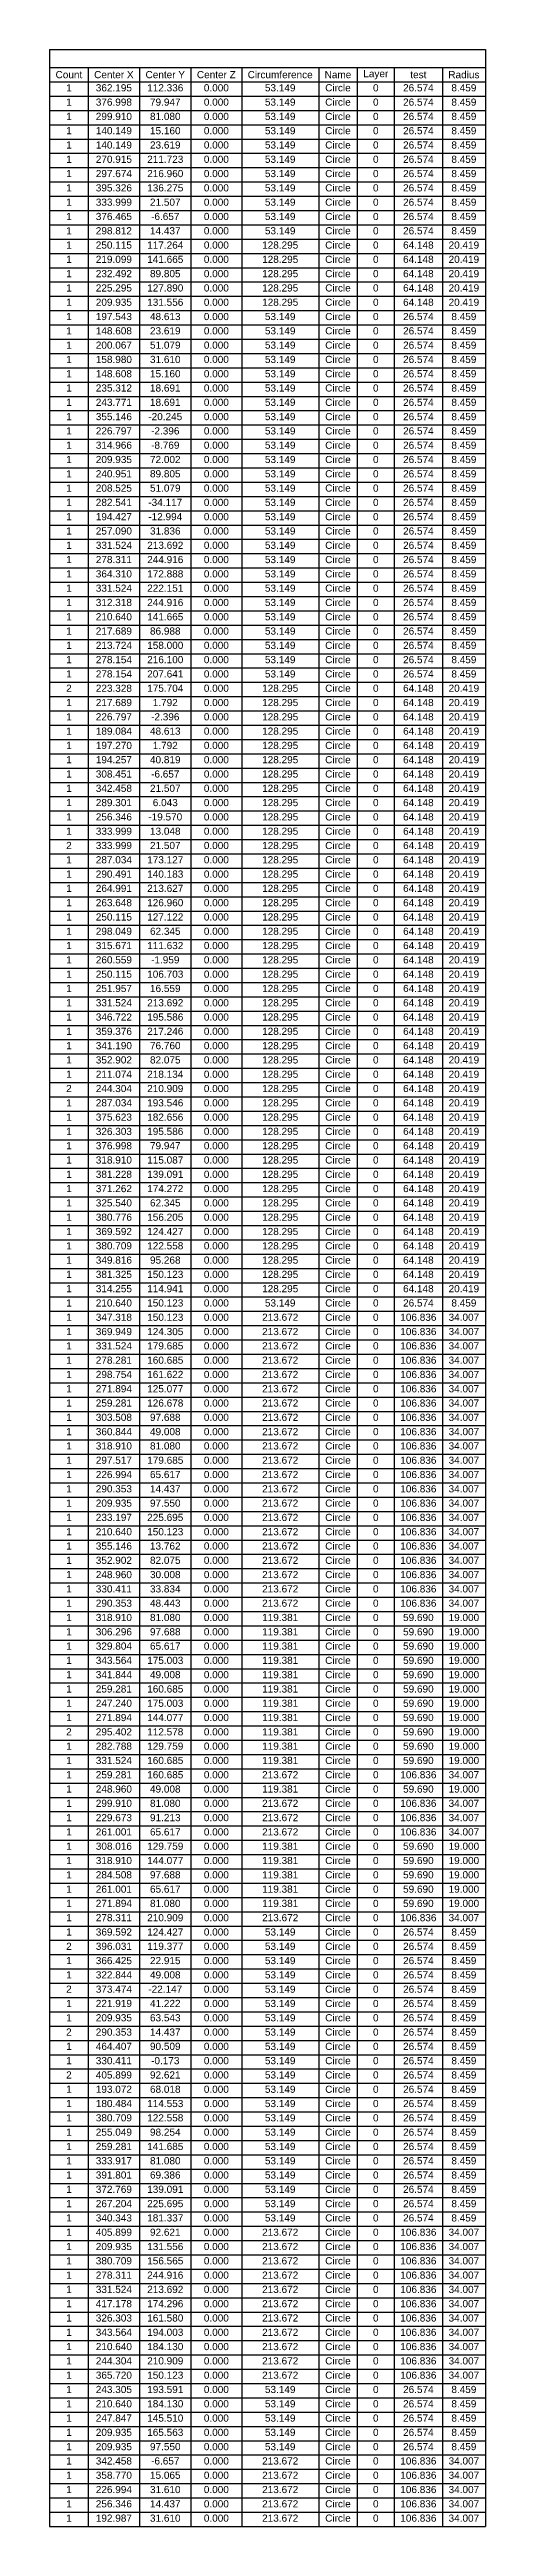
# Model space of a CAD drawing. Header units: metres. Extents: x 39 to 473, y -43 to 279.
# Drawn here: x 39.2 to 50.2, y 88.3 to 150.7 of the extents above; entities that cross this region are included whole.
import ezdxf

# ---------------------------------------------------------------- set-up
doc = ezdxf.new("R2010")
doc.units = ezdxf.units.M
doc.styles.get("Standard").update_dxf_attribs({"font": 'arial.ttf'})

# ---------------------------------------------------------------- blocks, each defined once
blk = doc.blocks.new('*T6')
at = {"color": 0, "linetype": 'ByBlock', "lineweight": -2, "transparency": 16777216}
for p, q in [((0, 0), (10.964, 0)), ((0, 0), (0, -62.373)), ((10.964, 0), (10.964, -62.373)), ((0, -0.453), (10.964, -0.453)), ((0.971, -0.453), (0.971, -62.373)), ((2.263, -0.453), (2.263, -62.373)), ((3.556, -0.453), (3.556, -62.373)), ((4.834, -0.453), (4.834, -62.373)), ((6.769, -0.453), (6.769, -62.373)), ((7.74, -0.453), (7.74, -62.373)), ((8.672, -0.453), (8.672, -62.373)), ((9.881, -0.453), (9.881, -62.373)), ((0, -0.813), (10.964, -0.813)), ((0, -1.173), (10.964, -1.173)), ((0, -1.533), (10.964, -1.533)), ((0, -1.893), (10.964, -1.893)), ((0, -2.253), (10.964, -2.253)), ((0, -2.613), (10.964, -2.613)), ((0, -2.973), (10.964, -2.973)), ((0, -3.333), (10.964, -3.333)), ((0, -3.693), (10.964, -3.693)), ((0, -4.053), (10.964, -4.053)), ((0, -4.413), (10.964, -4.413)), ((0, -4.773), (10.964, -4.773)), ((0, -5.133), (10.964, -5.133)), ((0, -5.493), (10.964, -5.493)), ((0, -5.853), (10.964, -5.853)), ((0, -6.213), (10.964, -6.213)), ((0, -6.573), (10.964, -6.573)), ((0, -6.933), (10.964, -6.933)), ((0, -7.293), (10.964, -7.293)), ((0, -7.653), (10.964, -7.653)), ((0, -8.013), (10.964, -8.013)), ((0, -8.373), (10.964, -8.373)), ((0, -8.733), (10.964, -8.733)), ((0, -9.093), (10.964, -9.093)), ((0, -9.453), (10.964, -9.453)), ((0, -9.813), (10.964, -9.813)), ((0, -10.173), (10.964, -10.173)), ((0, -10.533), (10.964, -10.533)), ((0, -10.893), (10.964, -10.893)), ((0, -11.253), (10.964, -11.253)), ((0, -11.613), (10.964, -11.613)), ((0, -11.973), (10.964, -11.973)), ((0, -12.333), (10.964, -12.333)), ((0, -12.693), (10.964, -12.693)), ((0, -13.053), (10.964, -13.053)), ((0, -13.413), (10.964, -13.413)), ((0, -13.773), (10.964, -13.773)), ((0, -14.133), (10.964, -14.133)), ((0, -14.493), (10.964, -14.493)), ((0, -14.853), (10.964, -14.853)), ((0, -15.213), (10.964, -15.213)), ((0, -15.573), (10.964, -15.573)), ((0, -15.933), (10.964, -15.933)), ((0, -16.293), (10.964, -16.293)), ((0, -16.653), (10.964, -16.653)), ((0, -17.013), (10.964, -17.013)), ((0, -17.373), (10.964, -17.373)), ((0, -17.733), (10.964, -17.733)), ((0, -18.093), (10.964, -18.093)), ((0, -18.453), (10.964, -18.453)), ((0, -18.813), (10.964, -18.813)), ((0, -19.173), (10.964, -19.173)), ((0, -19.533), (10.964, -19.533)), ((0, -19.893), (10.964, -19.893)), ((0, -20.253), (10.964, -20.253)), ((0, -20.613), (10.964, -20.613)), ((0, -20.973), (10.964, -20.973)), ((0, -21.333), (10.964, -21.333)), ((0, -21.693), (10.964, -21.693)), ((0, -22.053), (10.964, -22.053)), ((0, -22.413), (10.964, -22.413)), ((0, -22.773), (10.964, -22.773)), ((0, -23.133), (10.964, -23.133)), ((0, -23.493), (10.964, -23.493)), ((0, -23.853), (10.964, -23.853)), ((0, -24.213), (10.964, -24.213)), ((0, -24.573), (10.964, -24.573)), ((0, -24.933), (10.964, -24.933)), ((0, -25.293), (10.964, -25.293)), ((0, -25.653), (10.964, -25.653)), ((0, -26.013), (10.964, -26.013)), ((0, -26.373), (10.964, -26.373)), ((0, -26.733), (10.964, -26.733)), ((0, -27.093), (10.964, -27.093)), ((0, -27.453), (10.964, -27.453)), ((0, -27.813), (10.964, -27.813)), ((0, -28.173), (10.964, -28.173)), ((0, -28.533), (10.964, -28.533)), ((0, -28.893), (10.964, -28.893)), ((0, -29.253), (10.964, -29.253)), ((0, -29.613), (10.964, -29.613)), ((0, -29.973), (10.964, -29.973)), ((0, -30.333), (10.964, -30.333)), ((0, -30.693), (10.964, -30.693)), ((0, -31.053), (10.964, -31.053)), ((0, -31.413), (10.964, -31.413)), ((0, -31.773), (10.964, -31.773)), ((0, -32.133), (10.964, -32.133)), ((0, -32.493), (10.964, -32.493)), ((0, -32.853), (10.964, -32.853)), ((0, -33.213), (10.964, -33.213)), ((0, -33.573), (10.964, -33.573)), ((0, -33.933), (10.964, -33.933)), ((0, -34.293), (10.964, -34.293)), ((0, -34.653), (10.964, -34.653)), ((0, -35.013), (10.964, -35.013)), ((0, -35.373), (10.964, -35.373)), ((0, -35.733), (10.964, -35.733)), ((0, -36.093), (10.964, -36.093)), ((0, -36.453), (10.964, -36.453)), ((0, -36.813), (10.964, -36.813)), ((0, -37.173), (10.964, -37.173)), ((0, -37.533), (10.964, -37.533)), ((0, -37.893), (10.964, -37.893)), ((0, -38.253), (10.964, -38.253)), ((0, -38.613), (10.964, -38.613)), ((0, -38.973), (10.964, -38.973)), ((0, -39.333), (10.964, -39.333)), ((0, -39.693), (10.964, -39.693)), ((0, -40.053), (10.964, -40.053)), ((0, -40.413), (10.964, -40.413)), ((0, -40.773), (10.964, -40.773)), ((0, -41.133), (10.964, -41.133)), ((0, -41.493), (10.964, -41.493)), ((0, -41.853), (10.964, -41.853)), ((0, -42.213), (10.964, -42.213)), ((0, -42.573), (10.964, -42.573)), ((0, -42.933), (10.964, -42.933)), ((0, -43.293), (10.964, -43.293)), ((0, -43.653), (10.964, -43.653)), ((0, -44.013), (10.964, -44.013)), ((0, -44.373), (10.964, -44.373)), ((0, -44.733), (10.964, -44.733)), ((0, -45.093), (10.964, -45.093)), ((0, -45.453), (10.964, -45.453)), ((0, -45.813), (10.964, -45.813)), ((0, -46.173), (10.964, -46.173)), ((0, -46.533), (10.964, -46.533)), ((0, -46.893), (10.964, -46.893)), ((0, -47.253), (10.964, -47.253)), ((0, -47.613), (10.964, -47.613)), ((0, -47.973), (10.964, -47.973)), ((0, -48.333), (10.964, -48.333)), ((0, -48.693), (10.964, -48.693)), ((0, -49.053), (10.964, -49.053)), ((0, -49.413), (10.964, -49.413)), ((0, -49.773), (10.964, -49.773)), ((0, -50.133), (10.964, -50.133)), ((0, -50.493), (10.964, -50.493)), ((0, -50.853), (10.964, -50.853)), ((0, -51.213), (10.964, -51.213)), ((0, -51.573), (10.964, -51.573)), ((0, -51.933), (10.964, -51.933)), ((0, -52.293), (10.964, -52.293)), ((0, -52.653), (10.964, -52.653)), ((0, -53.013), (10.964, -53.013)), ((0, -53.373), (10.964, -53.373)), ((0, -53.733), (10.964, -53.733)), ((0, -54.093), (10.964, -54.093)), ((0, -54.453), (10.964, -54.453)), ((0, -54.813), (10.964, -54.813)), ((0, -55.173), (10.964, -55.173)), ((0, -55.533), (10.964, -55.533)), ((0, -55.893), (10.964, -55.893)), ((0, -56.253), (10.964, -56.253)), ((0, -56.613), (10.964, -56.613)), ((0, -56.973), (10.964, -56.973)), ((0, -57.333), (10.964, -57.333)), ((0, -57.693), (10.964, -57.693)), ((0, -58.053), (10.964, -58.053)), ((0, -58.413), (10.964, -58.413)), ((0, -58.773), (10.964, -58.773)), ((0, -59.133), (10.964, -59.133)), ((0, -59.493), (10.964, -59.493)), ((0, -59.853), (10.964, -59.853)), ((0, -60.213), (10.964, -60.213)), ((0, -60.573), (10.964, -60.573)), ((0, -60.933), (10.964, -60.933)), ((0, -61.293), (10.964, -61.293)), ((0, -61.653), (10.964, -61.653)), ((0, -62.013), (10.964, -62.013)), ((0, -62.373), (10.964, -62.373))]:
    blk.add_line(p, q, dxfattribs=at)
at = {"color": 0, "transparency": 16777216, "char_height": 0.18}
for s, insert, width, attachment_point in [('Count', (0.486, -0.633), 0.85101, 5), ('Center X', (1.617, -0.633), 1.17233, 5), ('Center Y', (2.91, -0.633), 1.17233, 5), ('Center Z', (4.195, -0.633), 1.15821, 5), ('Circumference', (5.801, -0.633), 1.81498, 5), ('Name', (7.254, -0.633), 0.85076, 5), ('Layer', (8.206, -0.633), 0.81246, 5), ('test', (9.277, -0.633), 1.08896, 5), ('Radius', (10.422, -0.633), 0.96274, 5), ('1', (0.486, -0.873), 0.85101, 2), ('1', (0.486, -1.233), 0.85101, 2), ('362.195', (1.617, -0.873), 1.17233, 2), ('376.998', (1.617, -1.233), 1.17233, 2), ('112.336', (2.91, -0.873), 1.17233, 2), ('79.947', (2.91, -1.233), 1.17233, 2), ('0.000', (4.195, -0.873), 1.15821, 2), ('0.000', (4.195, -1.233), 1.15821, 2), ('53.149', (5.801, -0.873), 1.81498, 2), ('53.149', (5.801, -1.233), 1.81498, 2), ('Circle', (7.254, -0.873), 0.85076, 2), ('Circle', (7.254, -1.233), 0.85076, 2), ('0', (8.206, -0.873), 0.81246, 2), ('0', (8.206, -1.233), 0.81246, 2), ('26.574', (9.277, -0.873), 1.08896, 2), ('26.574', (9.277, -1.233), 1.08896, 2), ('8.459', (10.422, -0.873), 0.96274, 2), ('8.459', (10.422, -1.233), 0.96274, 2), ('1', (0.486, -1.593), 0.85101, 2), ('299.910', (1.617, -1.593), 1.17233, 2), ('81.080', (2.91, -1.593), 1.17233, 2), ('0.000', (4.195, -1.593), 1.15821, 2), ('53.149', (5.801, -1.593), 1.81498, 2), ('Circle', (7.254, -1.593), 0.85076, 2), ('0', (8.206, -1.593), 0.81246, 2), ('26.574', (9.277, -1.593), 1.08896, 2), ('8.459', (10.422, -1.593), 0.96274, 2), ('1', (0.486, -1.953), 0.85101, 2), ('1', (0.486, -2.313), 0.85101, 2), ('140.149', (1.617, -1.953), 1.17233, 2), ('140.149', (1.617, -2.313), 1.17233, 2), ('23.619', (2.91, -2.313), 1.17233, 2), ('15.160', (2.91, -1.953), 1.17233, 2), ('0.000', (4.195, -1.953), 1.15821, 2), ('0.000', (4.195, -2.313), 1.15821, 2), ('53.149', (5.801, -1.953), 1.81498, 2), ('53.149', (5.801, -2.313), 1.81498, 2), ('Circle', (7.254, -1.953), 0.85076, 2), ('Circle', (7.254, -2.313), 0.85076, 2), ('0', (8.206, -1.953), 0.81246, 2), ('0', (8.206, -2.313), 0.81246, 2), ('26.574', (9.277, -1.953), 1.08896, 2), ('26.574', (9.277, -2.313), 1.08896, 2), ('8.459', (10.422, -1.953), 0.96274, 2), ('8.459', (10.422, -2.313), 0.96274, 2), ('1', (0.486, -2.673), 0.85101, 2), ('1', (0.486, -3.033), 0.85101, 2), ('270.915', (1.617, -2.673), 1.17233, 2), ('297.674', (1.617, -3.033), 1.17233, 2), ('211.723', (2.91, -2.673), 1.17233, 2), ('216.960', (2.91, -3.033), 1.17233, 2), ('0.000', (4.195, -2.673), 1.15821, 2), ('0.000', (4.195, -3.033), 1.15821, 2), ('53.149', (5.801, -2.673), 1.81498, 2), ('53.149', (5.801, -3.033), 1.81498, 2), ('Circle', (7.254, -2.673), 0.85076, 2), ('Circle', (7.254, -3.033), 0.85076, 2), ('0', (8.206, -2.673), 0.81246, 2), ('0', (8.206, -3.033), 0.81246, 2), ('26.574', (9.277, -2.673), 1.08896, 2), ('26.574', (9.277, -3.033), 1.08896, 2), ('8.459', (10.422, -2.673), 0.96274, 2), ('8.459', (10.422, -3.033), 0.96274, 2), ('1', (0.486, -3.393), 0.85101, 2), ('395.326', (1.617, -3.393), 1.17233, 2), ('136.275', (2.91, -3.393), 1.17233, 2), ('0.000', (4.195, -3.393), 1.15821, 2), ('53.149', (5.801, -3.393), 1.81498, 2), ('Circle', (7.254, -3.393), 0.85076, 2), ('0', (8.206, -3.393), 0.81246, 2), ('26.574', (9.277, -3.393), 1.08896, 2), ('8.459', (10.422, -3.393), 0.96274, 2), ('1', (0.486, -3.753), 0.85101, 2), ('1', (0.486, -4.113), 0.85101, 2), ('333.999', (1.617, -3.753), 1.17233, 2), ('376.465', (1.617, -4.113), 1.17233, 2), ('21.507', (2.91, -3.753), 1.17233, 2), ('-6.657', (2.91, -4.113), 1.17233, 2), ('0.000', (4.195, -3.753), 1.15821, 2), ('0.000', (4.195, -4.113), 1.15821, 2), ('53.149', (5.801, -3.753), 1.81498, 2), ('53.149', (5.801, -4.113), 1.81498, 2), ('Circle', (7.254, -3.753), 0.85076, 2), ('Circle', (7.254, -4.113), 0.85076, 2), ('0', (8.206, -3.753), 0.81246, 2), ('0', (8.206, -4.113), 0.81246, 2), ('26.574', (9.277, -3.753), 1.08896, 2), ('26.574', (9.277, -4.113), 1.08896, 2), ('8.459', (10.422, -3.753), 0.96274, 2), ('8.459', (10.422, -4.113), 0.96274, 2), ('1', (0.486, -4.473), 0.85101, 2), ('1', (0.486, -4.833), 0.85101, 2), ('298.812', (1.617, -4.473), 1.17233, 2), ('250.115', (1.617, -4.833), 1.17233, 2), ('117.264', (2.91, -4.833), 1.17233, 2), ('14.437', (2.91, -4.473), 1.17233, 2), ('0.000', (4.195, -4.473), 1.15821, 2), ('0.000', (4.195, -4.833), 1.15821, 2), ('128.295', (5.801, -4.833), 1.81498, 2), ('53.149', (5.801, -4.473), 1.81498, 2), ('Circle', (7.254, -4.473), 0.85076, 2), ('Circle', (7.254, -4.833), 0.85076, 2), ('0', (8.206, -4.473), 0.81246, 2), ('0', (8.206, -4.833), 0.81246, 2), ('26.574', (9.277, -4.473), 1.08896, 2), ('64.148', (9.277, -4.833), 1.08896, 2), ('20.419', (10.422, -4.833), 0.96274, 2), ('8.459', (10.422, -4.473), 0.96274, 2), ('1', (0.486, -5.193), 0.85101, 2), ('1', (0.486, -5.553), 0.85101, 2), ('219.099', (1.617, -5.193), 1.17233, 2), ('232.492', (1.617, -5.553), 1.17233, 2), ('141.665', (2.91, -5.193), 1.17233, 2), ('89.805', (2.91, -5.553), 1.17233, 2), ('0.000', (4.195, -5.193), 1.15821, 2), ('0.000', (4.195, -5.553), 1.15821, 2), ('128.295', (5.801, -5.193), 1.81498, 2), ('128.295', (5.801, -5.553), 1.81498, 2), ('Circle', (7.254, -5.193), 0.85076, 2), ('Circle', (7.254, -5.553), 0.85076, 2), ('0', (8.206, -5.193), 0.81246, 2), ('0', (8.206, -5.553), 0.81246, 2), ('64.148', (9.277, -5.193), 1.08896, 2), ('64.148', (9.277, -5.553), 1.08896, 2), ('20.419', (10.422, -5.193), 0.96274, 2), ('20.419', (10.422, -5.553), 0.96274, 2), ('1', (0.486, -5.913), 0.85101, 2), ('225.295', (1.617, -5.913), 1.17233, 2), ('127.890', (2.91, -5.913), 1.17233, 2), ('0.000', (4.195, -5.913), 1.15821, 2), ('128.295', (5.801, -5.913), 1.81498, 2), ('Circle', (7.254, -5.913), 0.85076, 2), ('0', (8.206, -5.913), 0.81246, 2), ('64.148', (9.277, -5.913), 1.08896, 2), ('20.419', (10.422, -5.913), 0.96274, 2), ('1', (0.486, -6.273), 0.85101, 2), ('1', (0.486, -6.633), 0.85101, 2), ('209.935', (1.617, -6.273), 1.17233, 2), ('197.543', (1.617, -6.633), 1.17233, 2), ('131.556', (2.91, -6.273), 1.17233, 2), ('48.613', (2.91, -6.633), 1.17233, 2), ('0.000', (4.195, -6.273), 1.15821, 2), ('0.000', (4.195, -6.633), 1.15821, 2), ('128.295', (5.801, -6.273), 1.81498, 2), ('53.149', (5.801, -6.633), 1.81498, 2), ('Circle', (7.254, -6.273), 0.85076, 2), ('Circle', (7.254, -6.633), 0.85076, 2), ('0', (8.206, -6.273), 0.81246, 2), ('0', (8.206, -6.633), 0.81246, 2), ('64.148', (9.277, -6.273), 1.08896, 2), ('26.574', (9.277, -6.633), 1.08896, 2), ('20.419', (10.422, -6.273), 0.96274, 2), ('8.459', (10.422, -6.633), 0.96274, 2), ('1', (0.486, -6.993), 0.85101, 2), ('1', (0.486, -7.353), 0.85101, 2), ('200.067', (1.617, -7.353), 1.17233, 2), ('148.608', (1.617, -6.993), 1.17233, 2), ('51.079', (2.91, -7.353), 1.17233, 2), ('23.619', (2.91, -6.993), 1.17233, 2), ('0.000', (4.195, -6.993), 1.15821, 2), ('0.000', (4.195, -7.353), 1.15821, 2), ('53.149', (5.801, -6.993), 1.81498, 2), ('53.149', (5.801, -7.353), 1.81498, 2), ('Circle', (7.254, -6.993), 0.85076, 2), ('Circle', (7.254, -7.353), 0.85076, 2), ('0', (8.206, -6.993), 0.81246, 2), ('0', (8.206, -7.353), 0.81246, 2), ('26.574', (9.277, -6.993), 1.08896, 2), ('26.574', (9.277, -7.353), 1.08896, 2), ('8.459', (10.422, -6.993), 0.96274, 2), ('8.459', (10.422, -7.353), 0.96274, 2), ('1', (0.486, -7.713), 0.85101, 2), ('1', (0.486, -8.073), 0.85101, 2), ('158.980', (1.617, -7.713), 1.17233, 2), ('148.608', (1.617, -8.073), 1.17233, 2), ('31.610', (2.91, -7.713), 1.17233, 2), ('15.160', (2.91, -8.073), 1.17233, 2), ('0.000', (4.195, -7.713), 1.15821, 2), ('0.000', (4.195, -8.073), 1.15821, 2), ('53.149', (5.801, -7.713), 1.81498, 2), ('53.149', (5.801, -8.073), 1.81498, 2), ('Circle', (7.254, -7.713), 0.85076, 2), ('Circle', (7.254, -8.073), 0.85076, 2), ('0', (8.206, -7.713), 0.81246, 2), ('0', (8.206, -8.073), 0.81246, 2), ('26.574', (9.277, -7.713), 1.08896, 2), ('26.574', (9.277, -8.073), 1.08896, 2), ('8.459', (10.422, -7.713), 0.96274, 2), ('8.459', (10.422, -8.073), 0.96274, 2), ('1', (0.486, -8.433), 0.85101, 2), ('235.312', (1.617, -8.433), 1.17233, 2), ('18.691', (2.91, -8.433), 1.17233, 2), ('0.000', (4.195, -8.433), 1.15821, 2), ('53.149', (5.801, -8.433), 1.81498, 2), ('Circle', (7.254, -8.433), 0.85076, 2), ('0', (8.206, -8.433), 0.81246, 2), ('26.574', (9.277, -8.433), 1.08896, 2), ('8.459', (10.422, -8.433), 0.96274, 2), ('1', (0.486, -8.793), 0.85101, 2), ('1', (0.486, -9.153), 0.85101, 2), ('355.146', (1.617, -9.153), 1.17233, 2), ('243.771', (1.617, -8.793), 1.17233, 2), ('-20.245', (2.91, -9.153), 1.17233, 2), ('18.691', (2.91, -8.793), 1.17233, 2), ('0.000', (4.195, -8.793), 1.15821, 2), ('0.000', (4.195, -9.153), 1.15821, 2), ('53.149', (5.801, -8.793), 1.81498, 2), ('53.149', (5.801, -9.153), 1.81498, 2), ('Circle', (7.254, -8.793), 0.85076, 2), ('Circle', (7.254, -9.153), 0.85076, 2), ('0', (8.206, -8.793), 0.81246, 2), ('0', (8.206, -9.153), 0.81246, 2), ('26.574', (9.277, -8.793), 1.08896, 2), ('26.574', (9.277, -9.153), 1.08896, 2), ('8.459', (10.422, -8.793), 0.96274, 2), ('8.459', (10.422, -9.153), 0.96274, 2), ('1', (0.486, -9.513), 0.85101, 2), ('1', (0.486, -9.873), 0.85101, 2), ('314.966', (1.617, -9.873), 1.17233, 2), ('226.797', (1.617, -9.513), 1.17233, 2), ('-2.396', (2.91, -9.513), 1.17233, 2), ('-8.769', (2.91, -9.873), 1.17233, 2), ('0.000', (4.195, -9.513), 1.15821, 2), ('0.000', (4.195, -9.873), 1.15821, 2), ('53.149', (5.801, -9.513), 1.81498, 2), ('53.149', (5.801, -9.873), 1.81498, 2), ('Circle', (7.254, -9.513), 0.85076, 2), ('Circle', (7.254, -9.873), 0.85076, 2), ('0', (8.206, -9.513), 0.81246, 2), ('0', (8.206, -9.873), 0.81246, 2), ('26.574', (9.277, -9.513), 1.08896, 2), ('26.574', (9.277, -9.873), 1.08896, 2), ('8.459', (10.422, -9.513), 0.96274, 2), ('8.459', (10.422, -9.873), 0.96274, 2), ('1', (0.486, -10.233), 0.85101, 2), ('1', (0.486, -10.593), 0.85101, 2), ('209.935', (1.617, -10.233), 1.17233, 2), ('240.951', (1.617, -10.593), 1.17233, 2), ('89.805', (2.91, -10.593), 1.17233, 2), ('72.002', (2.91, -10.233), 1.17233, 2), ('0.000', (4.195, -10.233), 1.15821, 2), ('0.000', (4.195, -10.593), 1.15821, 2), ('53.149', (5.801, -10.233), 1.81498, 2), ('53.149', (5.801, -10.593), 1.81498, 2), ('Circle', (7.254, -10.233), 0.85076, 2), ('Circle', (7.254, -10.593), 0.85076, 2), ('0', (8.206, -10.233), 0.81246, 2), ('0', (8.206, -10.593), 0.81246, 2), ('26.574', (9.277, -10.233), 1.08896, 2), ('26.574', (9.277, -10.593), 1.08896, 2), ('8.459', (10.422, -10.233), 0.96274, 2), ('8.459', (10.422, -10.593), 0.96274, 2), ('1', (0.486, -10.953), 0.85101, 2), ('208.525', (1.617, -10.953), 1.17233, 2), ('51.079', (2.91, -10.953), 1.17233, 2), ('0.000', (4.195, -10.953), 1.15821, 2), ('53.149', (5.801, -10.953), 1.81498, 2), ('Circle', (7.254, -10.953), 0.85076, 2), ('0', (8.206, -10.953), 0.81246, 2), ('26.574', (9.277, -10.953), 1.08896, 2), ('8.459', (10.422, -10.953), 0.96274, 2), ('1', (0.486, -11.313), 0.85101, 2), ('1', (0.486, -11.673), 0.85101, 2), ('282.541', (1.617, -11.313), 1.17233, 2), ('194.427', (1.617, -11.673), 1.17233, 2), ('-34.117', (2.91, -11.313), 1.17233, 2), ('-12.994', (2.91, -11.673), 1.17233, 2), ('0.000', (4.195, -11.313), 1.15821, 2), ('0.000', (4.195, -11.673), 1.15821, 2), ('53.149', (5.801, -11.313), 1.81498, 2), ('53.149', (5.801, -11.673), 1.81498, 2), ('Circle', (7.254, -11.313), 0.85076, 2), ('Circle', (7.254, -11.673), 0.85076, 2), ('0', (8.206, -11.313), 0.81246, 2), ('0', (8.206, -11.673), 0.81246, 2), ('26.574', (9.277, -11.313), 1.08896, 2), ('26.574', (9.277, -11.673), 1.08896, 2), ('8.459', (10.422, -11.313), 0.96274, 2), ('8.459', (10.422, -11.673), 0.96274, 2), ('1', (0.486, -12.033), 0.85101, 2), ('1', (0.486, -12.393), 0.85101, 2), ('331.524', (1.617, -12.393), 1.17233, 2), ('257.090', (1.617, -12.033), 1.17233, 2), ('213.692', (2.91, -12.393), 1.17233, 2), ('31.836', (2.91, -12.033), 1.17233, 2), ('0.000', (4.195, -12.033), 1.15821, 2), ('0.000', (4.195, -12.393), 1.15821, 2), ('53.149', (5.801, -12.033), 1.81498, 2), ('53.149', (5.801, -12.393), 1.81498, 2), ('Circle', (7.254, -12.033), 0.85076, 2), ('Circle', (7.254, -12.393), 0.85076, 2), ('0', (8.206, -12.033), 0.81246, 2), ('0', (8.206, -12.393), 0.81246, 2), ('26.574', (9.277, -12.033), 1.08896, 2), ('26.574', (9.277, -12.393), 1.08896, 2), ('8.459', (10.422, -12.033), 0.96274, 2), ('8.459', (10.422, -12.393), 0.96274, 2), ('1', (0.486, -12.753), 0.85101, 2), ('278.311', (1.617, -12.753), 1.17233, 2), ('244.916', (2.91, -12.753), 1.17233, 2), ('0.000', (4.195, -12.753), 1.15821, 2), ('53.149', (5.801, -12.753), 1.81498, 2), ('Circle', (7.254, -12.753), 0.85076, 2), ('0', (8.206, -12.753), 0.81246, 2), ('26.574', (9.277, -12.753), 1.08896, 2), ('8.459', (10.422, -12.753), 0.96274, 2), ('1', (0.486, -13.113), 0.85101, 2), ('1', (0.486, -13.473), 0.85101, 2), ('364.310', (1.617, -13.113), 1.17233, 2), ('331.524', (1.617, -13.473), 1.17233, 2), ('222.151', (2.91, -13.473), 1.17233, 2), ('172.888', (2.91, -13.113), 1.17233, 2), ('0.000', (4.195, -13.113), 1.15821, 2), ('0.000', (4.195, -13.473), 1.15821, 2), ('53.149', (5.801, -13.113), 1.81498, 2), ('53.149', (5.801, -13.473), 1.81498, 2), ('Circle', (7.254, -13.113), 0.85076, 2), ('Circle', (7.254, -13.473), 0.85076, 2), ('0', (8.206, -13.113), 0.81246, 2), ('0', (8.206, -13.473), 0.81246, 2), ('26.574', (9.277, -13.113), 1.08896, 2), ('26.574', (9.277, -13.473), 1.08896, 2), ('8.459', (10.422, -13.113), 0.96274, 2), ('8.459', (10.422, -13.473), 0.96274, 2), ('1', (0.486, -13.833), 0.85101, 2), ('1', (0.486, -14.193), 0.85101, 2), ('312.318', (1.617, -13.833), 1.17233, 2), ('210.640', (1.617, -14.193), 1.17233, 2), ('244.916', (2.91, -13.833), 1.17233, 2), ('141.665', (2.91, -14.193), 1.17233, 2), ('0.000', (4.195, -13.833), 1.15821, 2), ('0.000', (4.195, -14.193), 1.15821, 2), ('53.149', (5.801, -13.833), 1.81498, 2), ('53.149', (5.801, -14.193), 1.81498, 2), ('Circle', (7.254, -13.833), 0.85076, 2), ('Circle', (7.254, -14.193), 0.85076, 2), ('0', (8.206, -13.833), 0.81246, 2), ('0', (8.206, -14.193), 0.81246, 2), ('26.574', (9.277, -13.833), 1.08896, 2), ('26.574', (9.277, -14.193), 1.08896, 2), ('8.459', (10.422, -13.833), 0.96274, 2), ('8.459', (10.422, -14.193), 0.96274, 2), ('1', (0.486, -14.553), 0.85101, 2), ('1', (0.486, -14.913), 0.85101, 2), ('217.689', (1.617, -14.553), 1.17233, 2), ('213.724', (1.617, -14.913), 1.17233, 2), ('158.000', (2.91, -14.913), 1.17233, 2), ('86.988', (2.91, -14.553), 1.17233, 2), ('0.000', (4.195, -14.553), 1.15821, 2), ('0.000', (4.195, -14.913), 1.15821, 2), ('53.149', (5.801, -14.553), 1.81498, 2), ('53.149', (5.801, -14.913), 1.81498, 2), ('Circle', (7.254, -14.553), 0.85076, 2), ('Circle', (7.254, -14.913), 0.85076, 2), ('0', (8.206, -14.553), 0.81246, 2), ('0', (8.206, -14.913), 0.81246, 2), ('26.574', (9.277, -14.553), 1.08896, 2), ('26.574', (9.277, -14.913), 1.08896, 2), ('8.459', (10.422, -14.553), 0.96274, 2), ('8.459', (10.422, -14.913), 0.96274, 2), ('1', (0.486, -15.273), 0.85101, 2), ('278.154', (1.617, -15.273), 1.17233, 2), ('216.100', (2.91, -15.273), 1.17233, 2), ('0.000', (4.195, -15.273), 1.15821, 2), ('53.149', (5.801, -15.273), 1.81498, 2), ('Circle', (7.254, -15.273), 0.85076, 2), ('0', (8.206, -15.273), 0.81246, 2), ('26.574', (9.277, -15.273), 1.08896, 2), ('8.459', (10.422, -15.273), 0.96274, 2), ('2', (0.486, -15.993), 0.85101, 2), ('1', (0.486, -15.633), 0.85101, 2), ('278.154', (1.617, -15.633), 1.17233, 2), ('223.328', (1.617, -15.993), 1.17233, 2), ('207.641', (2.91, -15.633), 1.17233, 2), ('175.704', (2.91, -15.993), 1.17233, 2), ('0.000', (4.195, -15.633), 1.15821, 2), ('0.000', (4.195, -15.993), 1.15821, 2), ('128.295', (5.801, -15.993), 1.81498, 2), ('53.149', (5.801, -15.633), 1.81498, 2), ('Circle', (7.254, -15.633), 0.85076, 2), ('Circle', (7.254, -15.993), 0.85076, 2), ('0', (8.206, -15.633), 0.81246, 2), ('0', (8.206, -15.993), 0.81246, 2), ('26.574', (9.277, -15.633), 1.08896, 2), ('64.148', (9.277, -15.993), 1.08896, 2), ('20.419', (10.422, -15.993), 0.96274, 2), ('8.459', (10.422, -15.633), 0.96274, 2), ('1', (0.486, -16.353), 0.85101, 2), ('1', (0.486, -16.713), 0.85101, 2), ('217.689', (1.617, -16.353), 1.17233, 2), ('226.797', (1.617, -16.713), 1.17233, 2), ('-2.396', (2.91, -16.713), 1.17233, 2), ('1.792', (2.91, -16.353), 1.17233, 2), ('0.000', (4.195, -16.353), 1.15821, 2), ('0.000', (4.195, -16.713), 1.15821, 2), ('128.295', (5.801, -16.353), 1.81498, 2), ('128.295', (5.801, -16.713), 1.81498, 2), ('Circle', (7.254, -16.353), 0.85076, 2), ('Circle', (7.254, -16.713), 0.85076, 2), ('0', (8.206, -16.353), 0.81246, 2), ('0', (8.206, -16.713), 0.81246, 2), ('64.148', (9.277, -16.353), 1.08896, 2), ('64.148', (9.277, -16.713), 1.08896, 2), ('20.419', (10.422, -16.353), 0.96274, 2), ('20.419', (10.422, -16.713), 0.96274, 2), ('1', (0.486, -17.073), 0.85101, 2), ('1', (0.486, -17.433), 0.85101, 2), ('189.084', (1.617, -17.073), 1.17233, 2), ('197.270', (1.617, -17.433), 1.17233, 2), ('48.613', (2.91, -17.073), 1.17233, 2), ('1.792', (2.91, -17.433), 1.17233, 2), ('0.000', (4.195, -17.073), 1.15821, 2), ('0.000', (4.195, -17.433), 1.15821, 2), ('128.295', (5.801, -17.073), 1.81498, 2), ('128.295', (5.801, -17.433), 1.81498, 2), ('Circle', (7.254, -17.073), 0.85076, 2), ('Circle', (7.254, -17.433), 0.85076, 2), ('0', (8.206, -17.073), 0.81246, 2), ('0', (8.206, -17.433), 0.81246, 2), ('64.148', (9.277, -17.073), 1.08896, 2), ('64.148', (9.277, -17.433), 1.08896, 2), ('20.419', (10.422, -17.073), 0.96274, 2), ('20.419', (10.422, -17.433), 0.96274, 2), ('1', (0.486, -17.793), 0.85101, 2), ('194.257', (1.617, -17.793), 1.17233, 2), ('40.819', (2.91, -17.793), 1.17233, 2), ('0.000', (4.195, -17.793), 1.15821, 2), ('128.295', (5.801, -17.793), 1.81498, 2), ('Circle', (7.254, -17.793), 0.85076, 2), ('0', (8.206, -17.793), 0.81246, 2), ('64.148', (9.277, -17.793), 1.08896, 2), ('20.419', (10.422, -17.793), 0.96274, 2), ('1', (0.486, -18.153), 0.85101, 2), ('1', (0.486, -18.513), 0.85101, 2), ('308.451', (1.617, -18.153), 1.17233, 2), ('342.458', (1.617, -18.513), 1.17233, 2), ('21.507', (2.91, -18.513), 1.17233, 2), ('-6.657', (2.91, -18.153), 1.17233, 2), ('0.000', (4.195, -18.153), 1.15821, 2), ('0.000', (4.195, -18.513), 1.15821, 2), ('128.295', (5.801, -18.153), 1.81498, 2), ('128.295', (5.801, -18.513), 1.81498, 2), ('Circle', (7.254, -18.153), 0.85076, 2), ('Circle', (7.254, -18.513), 0.85076, 2), ('0', (8.206, -18.153), 0.81246, 2), ('0', (8.206, -18.513), 0.81246, 2), ('64.148', (9.277, -18.153), 1.08896, 2), ('64.148', (9.277, -18.513), 1.08896, 2), ('20.419', (10.422, -18.153), 0.96274, 2), ('20.419', (10.422, -18.513), 0.96274, 2), ('1', (0.486, -18.873), 0.85101, 2), ('1', (0.486, -19.233), 0.85101, 2), ('289.301', (1.617, -18.873), 1.17233, 2), ('256.346', (1.617, -19.233), 1.17233, 2), ('-19.570', (2.91, -19.233), 1.17233, 2), ('6.043', (2.91, -18.873), 1.17233, 2), ('0.000', (4.195, -18.873), 1.15821, 2), ('0.000', (4.195, -19.233), 1.15821, 2), ('128.295', (5.801, -18.873), 1.81498, 2), ('128.295', (5.801, -19.233), 1.81498, 2), ('Circle', (7.254, -18.873), 0.85076, 2), ('Circle', (7.254, -19.233), 0.85076, 2), ('0', (8.206, -18.873), 0.81246, 2), ('0', (8.206, -19.233), 0.81246, 2), ('64.148', (9.277, -18.873), 1.08896, 2), ('64.148', (9.277, -19.233), 1.08896, 2), ('20.419', (10.422, -18.873), 0.96274, 2), ('20.419', (10.422, -19.233), 0.96274, 2), ('2', (0.486, -19.953), 0.85101, 2), ('1', (0.486, -19.593), 0.85101, 2), ('333.999', (1.617, -19.593), 1.17233, 2), ('333.999', (1.617, -19.953), 1.17233, 2), ('21.507', (2.91, -19.953), 1.17233, 2), ('13.048', (2.91, -19.593), 1.17233, 2), ('0.000', (4.195, -19.593), 1.15821, 2), ('0.000', (4.195, -19.953), 1.15821, 2), ('128.295', (5.801, -19.593), 1.81498, 2), ('128.295', (5.801, -19.953), 1.81498, 2), ('Circle', (7.254, -19.593), 0.85076, 2), ('Circle', (7.254, -19.953), 0.85076, 2), ('0', (8.206, -19.593), 0.81246, 2), ('0', (8.206, -19.953), 0.81246, 2), ('64.148', (9.277, -19.593), 1.08896, 2), ('64.148', (9.277, -19.953), 1.08896, 2), ('20.419', (10.422, -19.593), 0.96274, 2), ('20.419', (10.422, -19.953), 0.96274, 2), ('1', (0.486, -20.313), 0.85101, 2), ('287.034', (1.617, -20.313), 1.17233, 2), ('173.127', (2.91, -20.313), 1.17233, 2), ('0.000', (4.195, -20.313), 1.15821, 2), ('128.295', (5.801, -20.313), 1.81498, 2), ('Circle', (7.254, -20.313), 0.85076, 2), ('0', (8.206, -20.313), 0.81246, 2), ('64.148', (9.277, -20.313), 1.08896, 2), ('20.419', (10.422, -20.313), 0.96274, 2), ('1', (0.486, -20.673), 0.85101, 2), ('1', (0.486, -21.033), 0.85101, 2), ('290.491', (1.617, -20.673), 1.17233, 2), ('264.991', (1.617, -21.033), 1.17233, 2), ('213.627', (2.91, -21.033), 1.17233, 2), ('140.183', (2.91, -20.673), 1.17233, 2), ('0.000', (4.195, -20.673), 1.15821, 2), ('0.000', (4.195, -21.033), 1.15821, 2), ('128.295', (5.801, -20.673), 1.81498, 2), ('128.295', (5.801, -21.033), 1.81498, 2), ('Circle', (7.254, -20.673), 0.85076, 2), ('Circle', (7.254, -21.033), 0.85076, 2), ('0', (8.206, -20.673), 0.81246, 2), ('0', (8.206, -21.033), 0.81246, 2), ('64.148', (9.277, -20.673), 1.08896, 2), ('64.148', (9.277, -21.033), 1.08896, 2), ('20.419', (10.422, -20.673), 0.96274, 2), ('20.419', (10.422, -21.033), 0.96274, 2), ('1', (0.486, -21.393), 0.85101, 2), ('1', (0.486, -21.753), 0.85101, 2), ('263.648', (1.617, -21.393), 1.17233, 2), ('250.115', (1.617, -21.753), 1.17233, 2), ('126.960', (2.91, -21.393), 1.17233, 2), ('127.122', (2.91, -21.753), 1.17233, 2), ('0.000', (4.195, -21.393), 1.15821, 2), ('0.000', (4.195, -21.753), 1.15821, 2), ('128.295', (5.801, -21.393), 1.81498, 2), ('128.295', (5.801, -21.753), 1.81498, 2), ('Circle', (7.254, -21.393), 0.85076, 2), ('Circle', (7.254, -21.753), 0.85076, 2), ('0', (8.206, -21.393), 0.81246, 2), ('0', (8.206, -21.753), 0.81246, 2), ('64.148', (9.277, -21.393), 1.08896, 2), ('64.148', (9.277, -21.753), 1.08896, 2), ('20.419', (10.422, -21.393), 0.96274, 2), ('20.419', (10.422, -21.753), 0.96274, 2), ('1', (0.486, -22.113), 0.85101, 2), ('298.049', (1.617, -22.113), 1.17233, 2), ('62.345', (2.91, -22.113), 1.17233, 2), ('0.000', (4.195, -22.113), 1.15821, 2), ('128.295', (5.801, -22.113), 1.81498, 2), ('Circle', (7.254, -22.113), 0.85076, 2), ('0', (8.206, -22.113), 0.81246, 2), ('64.148', (9.277, -22.113), 1.08896, 2), ('20.419', (10.422, -22.113), 0.96274, 2), ('1', (0.486, -22.473), 0.85101, 2), ('1', (0.486, -22.833), 0.85101, 2), ('315.671', (1.617, -22.473), 1.17233, 2), ('260.559', (1.617, -22.833), 1.17233, 2), ('111.632', (2.91, -22.473), 1.17233, 2), ('-1.959', (2.91, -22.833), 1.17233, 2), ('0.000', (4.195, -22.473), 1.15821, 2), ('0.000', (4.195, -22.833), 1.15821, 2), ('128.295', (5.801, -22.473), 1.81498, 2), ('128.295', (5.801, -22.833), 1.81498, 2), ('Circle', (7.254, -22.473), 0.85076, 2), ('Circle', (7.254, -22.833), 0.85076, 2), ('0', (8.206, -22.473), 0.81246, 2), ('0', (8.206, -22.833), 0.81246, 2), ('64.148', (9.277, -22.473), 1.08896, 2), ('64.148', (9.277, -22.833), 1.08896, 2), ('20.419', (10.422, -22.473), 0.96274, 2), ('20.419', (10.422, -22.833), 0.96274, 2), ('1', (0.486, -23.193), 0.85101, 2), ('1', (0.486, -23.553), 0.85101, 2), ('250.115', (1.617, -23.193), 1.17233, 2), ('251.957', (1.617, -23.553), 1.17233, 2), ('106.703', (2.91, -23.193), 1.17233, 2), ('16.559', (2.91, -23.553), 1.17233, 2), ('0.000', (4.195, -23.193), 1.15821, 2), ('0.000', (4.195, -23.553), 1.15821, 2), ('128.295', (5.801, -23.193), 1.81498, 2), ('128.295', (5.801, -23.553), 1.81498, 2), ('Circle', (7.254, -23.193), 0.85076, 2), ('Circle', (7.254, -23.553), 0.85076, 2), ('0', (8.206, -23.193), 0.81246, 2), ('0', (8.206, -23.553), 0.81246, 2), ('64.148', (9.277, -23.193), 1.08896, 2), ('64.148', (9.277, -23.553), 1.08896, 2), ('20.419', (10.422, -23.193), 0.96274, 2), ('20.419', (10.422, -23.553), 0.96274, 2), ('1', (0.486, -23.913), 0.85101, 2), ('1', (0.486, -24.273), 0.85101, 2), ('331.524', (1.617, -23.913), 1.17233, 2), ('346.722', (1.617, -24.273), 1.17233, 2), ('213.692', (2.91, -23.913), 1.17233, 2), ('195.586', (2.91, -24.273), 1.17233, 2), ('0.000', (4.195, -23.913), 1.15821, 2), ('0.000', (4.195, -24.273), 1.15821, 2), ('128.295', (5.801, -23.913), 1.81498, 2), ('128.295', (5.801, -24.273), 1.81498, 2), ('Circle', (7.254, -23.913), 0.85076, 2), ('Circle', (7.254, -24.273), 0.85076, 2), ('0', (8.206, -23.913), 0.81246, 2), ('0', (8.206, -24.273), 0.81246, 2), ('64.148', (9.277, -23.913), 1.08896, 2), ('64.148', (9.277, -24.273), 1.08896, 2), ('20.419', (10.422, -23.913), 0.96274, 2), ('20.419', (10.422, -24.273), 0.96274, 2), ('1', (0.486, -24.633), 0.85101, 2), ('359.376', (1.617, -24.633), 1.17233, 2), ('217.246', (2.91, -24.633), 1.17233, 2), ('0.000', (4.195, -24.633), 1.15821, 2), ('128.295', (5.801, -24.633), 1.81498, 2), ('Circle', (7.254, -24.633), 0.85076, 2), ('0', (8.206, -24.633), 0.81246, 2), ('64.148', (9.277, -24.633), 1.08896, 2), ('20.419', (10.422, -24.633), 0.96274, 2), ('1', (0.486, -24.993), 0.85101, 2), ('1', (0.486, -25.353), 0.85101, 2), ('341.190', (1.617, -24.993), 1.17233, 2), ('352.902', (1.617, -25.353), 1.17233, 2), ('82.075', (2.91, -25.353), 1.17233, 2), ('76.760', (2.91, -24.993), 1.17233, 2), ('0.000', (4.195, -24.993), 1.15821, 2), ('0.000', (4.195, -25.353), 1.15821, 2), ('128.295', (5.801, -24.993), 1.81498, 2), ('128.295', (5.801, -25.353), 1.81498, 2), ('Circle', (7.254, -24.993), 0.85076, 2), ('Circle', (7.254, -25.353), 0.85076, 2), ('0', (8.206, -24.993), 0.81246, 2), ('0', (8.206, -25.353), 0.81246, 2), ('64.148', (9.277, -24.993), 1.08896, 2), ('64.148', (9.277, -25.353), 1.08896, 2), ('20.419', (10.422, -24.993), 0.96274, 2), ('20.419', (10.422, -25.353), 0.96274, 2), ('2', (0.486, -26.073), 0.85101, 2), ('1', (0.486, -25.713), 0.85101, 2), ('211.074', (1.617, -25.713), 1.17233, 2), ('244.304', (1.617, -26.073), 1.17233, 2), ('218.134', (2.91, -25.713), 1.17233, 2), ('210.909', (2.91, -26.073), 1.17233, 2), ('0.000', (4.195, -25.713), 1.15821, 2), ('0.000', (4.195, -26.073), 1.15821, 2), ('128.295', (5.801, -25.713), 1.81498, 2), ('128.295', (5.801, -26.073), 1.81498, 2), ('Circle', (7.254, -25.713), 0.85076, 2), ('Circle', (7.254, -26.073), 0.85076, 2), ('0', (8.206, -25.713), 0.81246, 2), ('0', (8.206, -26.073), 0.81246, 2), ('64.148', (9.277, -25.713), 1.08896, 2), ('64.148', (9.277, -26.073), 1.08896, 2), ('20.419', (10.422, -25.713), 0.96274, 2), ('20.419', (10.422, -26.073), 0.96274, 2), ('1', (0.486, -26.433), 0.85101, 2), ('1', (0.486, -26.793), 0.85101, 2), ('375.623', (1.617, -26.793), 1.17233, 2), ('287.034', (1.617, -26.433), 1.17233, 2), ('193.546', (2.91, -26.433), 1.17233, 2), ('182.656', (2.91, -26.793), 1.17233, 2), ('0.000', (4.195, -26.433), 1.15821, 2), ('0.000', (4.195, -26.793), 1.15821, 2), ('128.295', (5.801, -26.433), 1.81498, 2), ('128.295', (5.801, -26.793), 1.81498, 2), ('Circle', (7.254, -26.433), 0.85076, 2), ('Circle', (7.254, -26.793), 0.85076, 2), ('0', (8.206, -26.433), 0.81246, 2), ('0', (8.206, -26.793), 0.81246, 2), ('64.148', (9.277, -26.433), 1.08896, 2), ('64.148', (9.277, -26.793), 1.08896, 2), ('20.419', (10.422, -26.433), 0.96274, 2), ('20.419', (10.422, -26.793), 0.96274, 2), ('1', (0.486, -27.153), 0.85101, 2), ('326.303', (1.617, -27.153), 1.17233, 2), ('195.586', (2.91, -27.153), 1.17233, 2), ('0.000', (4.195, -27.153), 1.15821, 2), ('128.295', (5.801, -27.153), 1.81498, 2), ('Circle', (7.254, -27.153), 0.85076, 2), ('0', (8.206, -27.153), 0.81246, 2), ('64.148', (9.277, -27.153), 1.08896, 2), ('20.419', (10.422, -27.153), 0.96274, 2), ('1', (0.486, -27.513), 0.85101, 2), ('1', (0.486, -27.873), 0.85101, 2), ('376.998', (1.617, -27.513), 1.17233, 2), ('318.910', (1.617, -27.873), 1.17233, 2), ('115.087', (2.91, -27.873), 1.17233, 2), ('79.947', (2.91, -27.513), 1.17233, 2), ('0.000', (4.195, -27.513), 1.15821, 2), ('0.000', (4.195, -27.873), 1.15821, 2), ('128.295', (5.801, -27.513), 1.81498, 2), ('128.295', (5.801, -27.873), 1.81498, 2), ('Circle', (7.254, -27.513), 0.85076, 2), ('Circle', (7.254, -27.873), 0.85076, 2), ('0', (8.206, -27.513), 0.81246, 2), ('0', (8.206, -27.873), 0.81246, 2), ('64.148', (9.277, -27.513), 1.08896, 2), ('64.148', (9.277, -27.873), 1.08896, 2), ('20.419', (10.422, -27.513), 0.96274, 2), ('20.419', (10.422, -27.873), 0.96274, 2), ('1', (0.486, -28.233), 0.85101, 2), ('1', (0.486, -28.593), 0.85101, 2), ('381.228', (1.617, -28.233), 1.17233, 2), ('371.262', (1.617, -28.593), 1.17233, 2), ('139.091', (2.91, -28.233), 1.17233, 2), ('174.272', (2.91, -28.593), 1.17233, 2), ('0.000', (4.195, -28.233), 1.15821, 2), ('0.000', (4.195, -28.593), 1.15821, 2), ('128.295', (5.801, -28.233), 1.81498, 2), ('128.295', (5.801, -28.593), 1.81498, 2), ('Circle', (7.254, -28.233), 0.85076, 2), ('Circle', (7.254, -28.593), 0.85076, 2), ('0', (8.206, -28.233), 0.81246, 2), ('0', (8.206, -28.593), 0.81246, 2), ('64.148', (9.277, -28.233), 1.08896, 2), ('64.148', (9.277, -28.593), 1.08896, 2), ('20.419', (10.422, -28.233), 0.96274, 2), ('20.419', (10.422, -28.593), 0.96274, 2), ('1', (0.486, -28.953), 0.85101, 2), ('1', (0.486, -29.313), 0.85101, 2), ('325.540', (1.617, -28.953), 1.17233, 2), ('380.776', (1.617, -29.313), 1.17233, 2), ('156.205', (2.91, -29.313), 1.17233, 2), ('62.345', (2.91, -28.953), 1.17233, 2), ('0.000', (4.195, -28.953), 1.15821, 2), ('0.000', (4.195, -29.313), 1.15821, 2), ('128.295', (5.801, -28.953), 1.81498, 2), ('128.295', (5.801, -29.313), 1.81498, 2), ('Circle', (7.254, -28.953), 0.85076, 2), ('Circle', (7.254, -29.313), 0.85076, 2), ('0', (8.206, -28.953), 0.81246, 2), ('0', (8.206, -29.313), 0.81246, 2), ('64.148', (9.277, -28.953), 1.08896, 2), ('64.148', (9.277, -29.313), 1.08896, 2), ('20.419', (10.422, -28.953), 0.96274, 2), ('20.419', (10.422, -29.313), 0.96274, 2), ('1', (0.486, -29.673), 0.85101, 2), ('369.592', (1.617, -29.673), 1.17233, 2), ('124.427', (2.91, -29.673), 1.17233, 2), ('0.000', (4.195, -29.673), 1.15821, 2), ('128.295', (5.801, -29.673), 1.81498, 2), ('Circle', (7.254, -29.673), 0.85076, 2), ('0', (8.206, -29.673), 0.81246, 2), ('64.148', (9.277, -29.673), 1.08896, 2), ('20.419', (10.422, -29.673), 0.96274, 2), ('1', (0.486, -30.033), 0.85101, 2), ('1', (0.486, -30.393), 0.85101, 2), ('380.709', (1.617, -30.033), 1.17233, 2), ('349.816', (1.617, -30.393), 1.17233, 2), ('122.558', (2.91, -30.033), 1.17233, 2), ('95.268', (2.91, -30.393), 1.17233, 2), ('0.000', (4.195, -30.033), 1.15821, 2), ('0.000', (4.195, -30.393), 1.15821, 2), ('128.295', (5.801, -30.033), 1.81498, 2), ('128.295', (5.801, -30.393), 1.81498, 2), ('Circle', (7.254, -30.033), 0.85076, 2), ('Circle', (7.254, -30.393), 0.85076, 2), ('0', (8.206, -30.033), 0.81246, 2), ('0', (8.206, -30.393), 0.81246, 2), ('64.148', (9.277, -30.033), 1.08896, 2), ('64.148', (9.277, -30.393), 1.08896, 2), ('20.419', (10.422, -30.033), 0.96274, 2), ('20.419', (10.422, -30.393), 0.96274, 2), ('1', (0.486, -30.753), 0.85101, 2), ('1', (0.486, -31.113), 0.85101, 2), ('381.325', (1.617, -30.753), 1.17233, 2), ('314.255', (1.617, -31.113), 1.17233, 2), ('150.123', (2.91, -30.753), 1.17233, 2), ('114.941', (2.91, -31.113), 1.17233, 2), ('0.000', (4.195, -30.753), 1.15821, 2), ('0.000', (4.195, -31.113), 1.15821, 2), ('128.295', (5.801, -30.753), 1.81498, 2), ('128.295', (5.801, -31.113), 1.81498, 2), ('Circle', (7.254, -30.753), 0.85076, 2), ('Circle', (7.254, -31.113), 0.85076, 2), ('0', (8.206, -30.753), 0.81246, 2), ('0', (8.206, -31.113), 0.81246, 2), ('64.148', (9.277, -30.753), 1.08896, 2), ('64.148', (9.277, -31.113), 1.08896, 2), ('20.419', (10.422, -30.753), 0.96274, 2), ('20.419', (10.422, -31.113), 0.96274, 2), ('1', (0.486, -31.473), 0.85101, 2), ('210.640', (1.617, -31.473), 1.17233, 2), ('150.123', (2.91, -31.473), 1.17233, 2), ('0.000', (4.195, -31.473), 1.15821, 2), ('53.149', (5.801, -31.473), 1.81498, 2), ('Circle', (7.254, -31.473), 0.85076, 2), ('0', (8.206, -31.473), 0.81246, 2), ('26.574', (9.277, -31.473), 1.08896, 2), ('8.459', (10.422, -31.473), 0.96274, 2), ('1', (0.486, -31.833), 0.85101, 2), ('1', (0.486, -32.193), 0.85101, 2), ('347.318', (1.617, -31.833), 1.17233, 2), ('369.949', (1.617, -32.193), 1.17233, 2), ('150.123', (2.91, -31.833), 1.17233, 2), ('124.305', (2.91, -32.193), 1.17233, 2), ('0.000', (4.195, -31.833), 1.15821, 2), ('0.000', (4.195, -32.193), 1.15821, 2), ('213.672', (5.801, -31.833), 1.81498, 2), ('213.672', (5.801, -32.193), 1.81498, 2), ('Circle', (7.254, -31.833), 0.85076, 2), ('Circle', (7.254, -32.193), 0.85076, 2), ('0', (8.206, -31.833), 0.81246, 2), ('0', (8.206, -32.193), 0.81246, 2), ('106.836', (9.277, -31.833), 1.08896, 2), ('106.836', (9.277, -32.193), 1.08896, 2), ('34.007', (10.422, -31.833), 0.96274, 2), ('34.007', (10.422, -32.193), 0.96274, 2), ('1', (0.486, -32.553), 0.85101, 2), ('1', (0.486, -32.913), 0.85101, 2), ('331.524', (1.617, -32.553), 1.17233, 2), ('278.281', (1.617, -32.913), 1.17233, 2), ('179.685', (2.91, -32.553), 1.17233, 2), ('160.685', (2.91, -32.913), 1.17233, 2), ('0.000', (4.195, -32.553), 1.15821, 2), ('0.000', (4.195, -32.913), 1.15821, 2), ('213.672', (5.801, -32.553), 1.81498, 2), ('213.672', (5.801, -32.913), 1.81498, 2), ('Circle', (7.254, -32.553), 0.85076, 2), ('Circle', (7.254, -32.913), 0.85076, 2), ('0', (8.206, -32.553), 0.81246, 2), ('0', (8.206, -32.913), 0.81246, 2), ('106.836', (9.277, -32.553), 1.08896, 2), ('106.836', (9.277, -32.913), 1.08896, 2), ('34.007', (10.422, -32.553), 0.96274, 2), ('34.007', (10.422, -32.913), 0.96274, 2), ('1', (0.486, -33.273), 0.85101, 2), ('1', (0.486, -33.633), 0.85101, 2), ('298.754', (1.617, -33.273), 1.17233, 2), ('271.894', (1.617, -33.633), 1.17233, 2), ('161.622', (2.91, -33.273), 1.17233, 2), ('125.077', (2.91, -33.633), 1.17233, 2), ('0.000', (4.195, -33.273), 1.15821, 2), ('0.000', (4.195, -33.633), 1.15821, 2), ('213.672', (5.801, -33.273), 1.81498, 2), ('213.672', (5.801, -33.633), 1.81498, 2), ('Circle', (7.254, -33.273), 0.85076, 2), ('Circle', (7.254, -33.633), 0.85076, 2), ('0', (8.206, -33.273), 0.81246, 2), ('0', (8.206, -33.633), 0.81246, 2), ('106.836', (9.277, -33.273), 1.08896, 2), ('106.836', (9.277, -33.633), 1.08896, 2), ('34.007', (10.422, -33.273), 0.96274, 2), ('34.007', (10.422, -33.633), 0.96274, 2), ('1', (0.486, -33.993), 0.85101, 2), ('259.281', (1.617, -33.993), 1.17233, 2), ('126.678', (2.91, -33.993), 1.17233, 2), ('0.000', (4.195, -33.993), 1.15821, 2), ('213.672', (5.801, -33.993), 1.81498, 2), ('Circle', (7.254, -33.993), 0.85076, 2), ('0', (8.206, -33.993), 0.81246, 2), ('106.836', (9.277, -33.993), 1.08896, 2), ('34.007', (10.422, -33.993), 0.96274, 2), ('1', (0.486, -34.353), 0.85101, 2), ('1', (0.486, -34.713), 0.85101, 2), ('303.508', (1.617, -34.353), 1.17233, 2), ('360.844', (1.617, -34.713), 1.17233, 2), ('49.008', (2.91, -34.713), 1.17233, 2), ('97.688', (2.91, -34.353), 1.17233, 2), ('0.000', (4.195, -34.353), 1.15821, 2), ('0.000', (4.195, -34.713), 1.15821, 2), ('213.672', (5.801, -34.353), 1.81498, 2), ('213.672', (5.801, -34.713), 1.81498, 2), ('Circle', (7.254, -34.353), 0.85076, 2), ('Circle', (7.254, -34.713), 0.85076, 2), ('0', (8.206, -34.353), 0.81246, 2), ('0', (8.206, -34.713), 0.81246, 2), ('106.836', (9.277, -34.353), 1.08896, 2), ('106.836', (9.277, -34.713), 1.08896, 2), ('34.007', (10.422, -34.353), 0.96274, 2), ('34.007', (10.422, -34.713), 0.96274, 2), ('1', (0.486, -35.073), 0.85101, 2), ('1', (0.486, -35.433), 0.85101, 2), ('318.910', (1.617, -35.073), 1.17233, 2), ('297.517', (1.617, -35.433), 1.17233, 2), ('179.685', (2.91, -35.433), 1.17233, 2), ('81.080', (2.91, -35.073), 1.17233, 2), ('0.000', (4.195, -35.073), 1.15821, 2), ('0.000', (4.195, -35.433), 1.15821, 2), ('213.672', (5.801, -35.073), 1.81498, 2), ('213.672', (5.801, -35.433), 1.81498, 2), ('Circle', (7.254, -35.073), 0.85076, 2), ('Circle', (7.254, -35.433), 0.85076, 2), ('0', (8.206, -35.073), 0.81246, 2), ('0', (8.206, -35.433), 0.81246, 2), ('106.836', (9.277, -35.073), 1.08896, 2), ('106.836', (9.277, -35.433), 1.08896, 2), ('34.007', (10.422, -35.073), 0.96274, 2), ('34.007', (10.422, -35.433), 0.96274, 2), ('1', (0.486, -35.793), 0.85101, 2), ('1', (0.486, -36.153), 0.85101, 2), ('226.994', (1.617, -35.793), 1.17233, 2), ('290.353', (1.617, -36.153), 1.17233, 2), ('65.617', (2.91, -35.793), 1.17233, 2), ('14.437', (2.91, -36.153), 1.17233, 2), ('0.000', (4.195, -35.793), 1.15821, 2), ('0.000', (4.195, -36.153), 1.15821, 2), ('213.672', (5.801, -35.793), 1.81498, 2), ('213.672', (5.801, -36.153), 1.81498, 2), ('Circle', (7.254, -35.793), 0.85076, 2), ('Circle', (7.254, -36.153), 0.85076, 2), ('0', (8.206, -35.793), 0.81246, 2), ('0', (8.206, -36.153), 0.81246, 2), ('106.836', (9.277, -35.793), 1.08896, 2), ('106.836', (9.277, -36.153), 1.08896, 2), ('34.007', (10.422, -35.793), 0.96274, 2), ('34.007', (10.422, -36.153), 0.96274, 2), ('1', (0.486, -36.513), 0.85101, 2), ('209.935', (1.617, -36.513), 1.17233, 2), ('97.550', (2.91, -36.513), 1.17233, 2), ('0.000', (4.195, -36.513), 1.15821, 2), ('213.672', (5.801, -36.513), 1.81498, 2), ('Circle', (7.254, -36.513), 0.85076, 2), ('0', (8.206, -36.513), 0.81246, 2), ('106.836', (9.277, -36.513), 1.08896, 2), ('34.007', (10.422, -36.513), 0.96274, 2), ('1', (0.486, -36.873), 0.85101, 2), ('1', (0.486, -37.233), 0.85101, 2), ('233.197', (1.617, -36.873), 1.17233, 2), ('210.640', (1.617, -37.233), 1.17233, 2), ('225.695', (2.91, -36.873), 1.17233, 2), ('150.123', (2.91, -37.233), 1.17233, 2), ('0.000', (4.195, -36.873), 1.15821, 2), ('0.000', (4.195, -37.233), 1.15821, 2), ('213.672', (5.801, -36.873), 1.81498, 2), ('213.672', (5.801, -37.233), 1.81498, 2), ('Circle', (7.254, -36.873), 0.85076, 2), ('Circle', (7.254, -37.233), 0.85076, 2), ('0', (8.206, -36.873), 0.81246, 2), ('0', (8.206, -37.233), 0.81246, 2), ('106.836', (9.277, -36.873), 1.08896, 2), ('106.836', (9.277, -37.233), 1.08896, 2), ('34.007', (10.422, -36.873), 0.96274, 2), ('34.007', (10.422, -37.233), 0.96274, 2), ('1', (0.486, -37.593), 0.85101, 2), ('1', (0.486, -37.953), 0.85101, 2), ('355.146', (1.617, -37.593), 1.17233, 2), ('352.902', (1.617, -37.953), 1.17233, 2), ('82.075', (2.91, -37.953), 1.17233, 2), ('13.762', (2.91, -37.593), 1.17233, 2), ('0.000', (4.195, -37.593), 1.15821, 2), ('0.000', (4.195, -37.953), 1.15821, 2), ('213.672', (5.801, -37.593), 1.81498, 2), ('213.672', (5.801, -37.953), 1.81498, 2), ('Circle', (7.254, -37.593), 0.85076, 2), ('Circle', (7.254, -37.953), 0.85076, 2), ('0', (8.206, -37.593), 0.81246, 2), ('0', (8.206, -37.953), 0.81246, 2), ('106.836', (9.277, -37.593), 1.08896, 2), ('106.836', (9.277, -37.953), 1.08896, 2), ('34.007', (10.422, -37.593), 0.96274, 2), ('34.007', (10.422, -37.953), 0.96274, 2), ('1', (0.486, -38.313), 0.85101, 2), ('330.411', (1.617, -38.673), 1.17233, 2), ('248.960', (1.617, -38.313), 1.17233, 2), ('30.008', (2.91, -38.313), 1.17233, 2), ('33.834', (2.91, -38.673), 1.17233, 2), ('0.000', (4.195, -38.313), 1.15821, 2), ('0.000', (4.195, -38.673), 1.15821, 2), ('213.672', (5.801, -38.313), 1.81498, 2), ('213.672', (5.801, -38.673), 1.81498, 2), ('Circle', (7.254, -38.313), 0.85076, 2), ('Circle', (7.254, -38.673), 0.85076, 2), ('0', (8.206, -38.313), 0.81246, 2), ('0', (8.206, -38.673), 0.81246, 2), ('106.836', (9.277, -38.313), 1.08896, 2), ('106.836', (9.277, -38.673), 1.08896, 2), ('34.007', (10.422, -38.313), 0.96274, 2), ('34.007', (10.422, -38.673), 0.96274, 2), ('1', (0.486, -38.673), 0.85101, 2), ('1', (0.486, -39.033), 0.85101, 2), ('290.353', (1.617, -39.033), 1.17233, 2), ('48.443', (2.91, -39.033), 1.17233, 2), ('0.000', (4.195, -39.033), 1.15821, 2), ('213.672', (5.801, -39.033), 1.81498, 2), ('Circle', (7.254, -39.033), 0.85076, 2), ('0', (8.206, -39.033), 0.81246, 2), ('106.836', (9.277, -39.033), 1.08896, 2), ('34.007', (10.422, -39.033), 0.96274, 2), ('1', (0.486, -39.393), 0.85101, 2), ('1', (0.486, -39.753), 0.85101, 2), ('318.910', (1.617, -39.393), 1.17233, 2), ('306.296', (1.617, -39.753), 1.17233, 2), ('81.080', (2.91, -39.393), 1.17233, 2), ('97.688', (2.91, -39.753), 1.17233, 2), ('0.000', (4.195, -39.393), 1.15821, 2), ('0.000', (4.195, -39.753), 1.15821, 2), ('119.381', (5.801, -39.393), 1.81498, 2), ('119.381', (5.801, -39.753), 1.81498, 2), ('Circle', (7.254, -39.393), 0.85076, 2), ('Circle', (7.254, -39.753), 0.85076, 2), ('0', (8.206, -39.393), 0.81246, 2), ('0', (8.206, -39.753), 0.81246, 2), ('59.690', (9.277, -39.393), 1.08896, 2), ('59.690', (9.277, -39.753), 1.08896, 2), ('19.000', (10.422, -39.393), 0.96274, 2), ('19.000', (10.422, -39.753), 0.96274, 2), ('1', (0.486, -40.113), 0.85101, 2), ('1', (0.486, -40.473), 0.85101, 2), ('329.804', (1.617, -40.113), 1.17233, 2), ('343.564', (1.617, -40.473), 1.17233, 2), ('175.003', (2.91, -40.473), 1.17233, 2), ('65.617', (2.91, -40.113), 1.17233, 2), ('0.000', (4.195, -40.113), 1.15821, 2), ('0.000', (4.195, -40.473), 1.15821, 2), ('119.381', (5.801, -40.113), 1.81498, 2), ('119.381', (5.801, -40.473), 1.81498, 2), ('Circle', (7.254, -40.113), 0.85076, 2), ('Circle', (7.254, -40.473), 0.85076, 2), ('0', (8.206, -40.113), 0.81246, 2), ('0', (8.206, -40.473), 0.81246, 2), ('59.690', (9.277, -40.113), 1.08896, 2), ('59.690', (9.277, -40.473), 1.08896, 2), ('19.000', (10.422, -40.113), 0.96274, 2), ('19.000', (10.422, -40.473), 0.96274, 2), ('1', (0.486, -40.833), 0.85101, 2), ('341.844', (1.617, -40.833), 1.17233, 2), ('49.008', (2.91, -40.833), 1.17233, 2), ('0.000', (4.195, -40.833), 1.15821, 2), ('119.381', (5.801, -40.833), 1.81498, 2), ('Circle', (7.254, -40.833), 0.85076, 2), ('0', (8.206, -40.833), 0.81246, 2), ('59.690', (9.277, -40.833), 1.08896, 2), ('19.000', (10.422, -40.833), 0.96274, 2), ('1', (0.486, -41.193), 0.85101, 2), ('1', (0.486, -41.553), 0.85101, 2), ('259.281', (1.617, -41.193), 1.17233, 2), ('247.240', (1.617, -41.553), 1.17233, 2), ('160.685', (2.91, -41.193), 1.17233, 2), ('175.003', (2.91, -41.553), 1.17233, 2), ('0.000', (4.195, -41.193), 1.15821, 2), ('0.000', (4.195, -41.553), 1.15821, 2), ('119.381', (5.801, -41.193), 1.81498, 2), ('119.381', (5.801, -41.553), 1.81498, 2), ('Circle', (7.254, -41.193), 0.85076, 2), ('Circle', (7.254, -41.553), 0.85076, 2), ('0', (8.206, -41.193), 0.81246, 2), ('0', (8.206, -41.553), 0.81246, 2), ('59.690', (9.277, -41.193), 1.08896, 2), ('59.690', (9.277, -41.553), 1.08896, 2), ('19.000', (10.422, -41.193), 0.96274, 2), ('19.000', (10.422, -41.553), 0.96274, 2), ('2', (0.486, -42.273), 0.85101, 2), ('1', (0.486, -41.913), 0.85101, 2), ('271.894', (1.617, -41.913), 1.17233, 2), ('295.402', (1.617, -42.273), 1.17233, 2), ('144.077', (2.91, -41.913), 1.17233, 2), ('112.578', (2.91, -42.273), 1.17233, 2), ('0.000', (4.195, -41.913), 1.15821, 2), ('0.000', (4.195, -42.273), 1.15821, 2), ('119.381', (5.801, -41.913), 1.81498, 2), ('119.381', (5.801, -42.273), 1.81498, 2), ('Circle', (7.254, -41.913), 0.85076, 2), ('Circle', (7.254, -42.273), 0.85076, 2), ('0', (8.206, -41.913), 0.81246, 2), ('0', (8.206, -42.273), 0.81246, 2), ('59.690', (9.277, -41.913), 1.08896, 2), ('59.690', (9.277, -42.273), 1.08896, 2), ('19.000', (10.422, -41.913), 0.96274, 2), ('19.000', (10.422, -42.273), 0.96274, 2), ('1', (0.486, -42.633), 0.85101, 2), ('1', (0.486, -42.993), 0.85101, 2), ('331.524', (1.617, -42.993), 1.17233, 2), ('282.788', (1.617, -42.633), 1.17233, 2), ('129.759', (2.91, -42.633), 1.17233, 2), ('160.685', (2.91, -42.993), 1.17233, 2), ('0.000', (4.195, -42.633), 1.15821, 2), ('0.000', (4.195, -42.993), 1.15821, 2), ('119.381', (5.801, -42.633), 1.81498, 2), ('119.381', (5.801, -42.993), 1.81498, 2), ('Circle', (7.254, -42.633), 0.85076, 2), ('Circle', (7.254, -42.993), 0.85076, 2), ('0', (8.206, -42.633), 0.81246, 2), ('0', (8.206, -42.993), 0.81246, 2), ('59.690', (9.277, -42.633), 1.08896, 2), ('59.690', (9.277, -42.993), 1.08896, 2), ('19.000', (10.422, -42.633), 0.96274, 2), ('19.000', (10.422, -42.993), 0.96274, 2), ('1', (0.486, -43.353), 0.85101, 2), ('259.281', (1.617, -43.353), 1.17233, 2), ('160.685', (2.91, -43.353), 1.17233, 2), ('0.000', (4.195, -43.353), 1.15821, 2), ('213.672', (5.801, -43.353), 1.81498, 2), ('Circle', (7.254, -43.353), 0.85076, 2), ('0', (8.206, -43.353), 0.81246, 2), ('106.836', (9.277, -43.353), 1.08896, 2), ('34.007', (10.422, -43.353), 0.96274, 2), ('1', (0.486, -43.713), 0.85101, 2), ('1', (0.486, -44.073), 0.85101, 2), ('248.960', (1.617, -43.713), 1.17233, 2), ('299.910', (1.617, -44.073), 1.17233, 2), ('49.008', (2.91, -43.713), 1.17233, 2), ('81.080', (2.91, -44.073), 1.17233, 2), ('0.000', (4.195, -43.713), 1.15821, 2), ('0.000', (4.195, -44.073), 1.15821, 2), ('213.672', (5.801, -44.073), 1.81498, 2), ('119.381', (5.801, -43.713), 1.81498, 2), ('Circle', (7.254, -43.713), 0.85076, 2), ('Circle', (7.254, -44.073), 0.85076, 2), ('0', (8.206, -43.713), 0.81246, 2), ('0', (8.206, -44.073), 0.81246, 2), ('106.836', (9.277, -44.073), 1.08896, 2), ('59.690', (9.277, -43.713), 1.08896, 2), ('34.007', (10.422, -44.073), 0.96274, 2), ('19.000', (10.422, -43.713), 0.96274, 2), ('1', (0.486, -44.433), 0.85101, 2), ('1', (0.486, -44.793), 0.85101, 2), ('229.673', (1.617, -44.433), 1.17233, 2), ('261.001', (1.617, -44.793), 1.17233, 2), ('91.213', (2.91, -44.433), 1.17233, 2), ('65.617', (2.91, -44.793), 1.17233, 2), ('0.000', (4.195, -44.433), 1.15821, 2), ('0.000', (4.195, -44.793), 1.15821, 2), ('213.672', (5.801, -44.433), 1.81498, 2), ('213.672', (5.801, -44.793), 1.81498, 2), ('Circle', (7.254, -44.433), 0.85076, 2), ('Circle', (7.254, -44.793), 0.85076, 2), ('0', (8.206, -44.433), 0.81246, 2), ('0', (8.206, -44.793), 0.81246, 2), ('106.836', (9.277, -44.433), 1.08896, 2), ('106.836', (9.277, -44.793), 1.08896, 2), ('34.007', (10.422, -44.433), 0.96274, 2), ('34.007', (10.422, -44.793), 0.96274, 2), ('1', (0.486, -45.153), 0.85101, 2), ('1', (0.486, -45.513), 0.85101, 2), ('308.016', (1.617, -45.153), 1.17233, 2), ('318.910', (1.617, -45.513), 1.17233, 2), ('129.759', (2.91, -45.153), 1.17233, 2), ('144.077', (2.91, -45.513), 1.17233, 2), ('0.000', (4.195, -45.153), 1.15821, 2), ('0.000', (4.195, -45.513), 1.15821, 2), ('119.381', (5.801, -45.153), 1.81498, 2), ('119.381', (5.801, -45.513), 1.81498, 2), ('Circle', (7.254, -45.153), 0.85076, 2), ('Circle', (7.254, -45.513), 0.85076, 2), ('0', (8.206, -45.153), 0.81246, 2), ('0', (8.206, -45.513), 0.81246, 2), ('59.690', (9.277, -45.153), 1.08896, 2), ('59.690', (9.277, -45.513), 1.08896, 2), ('19.000', (10.422, -45.153), 0.96274, 2), ('19.000', (10.422, -45.513), 0.96274, 2), ('1', (0.486, -45.873), 0.85101, 2), ('284.508', (1.617, -45.873), 1.17233, 2), ('97.688', (2.91, -45.873), 1.17233, 2), ('0.000', (4.195, -45.873), 1.15821, 2), ('119.381', (5.801, -45.873), 1.81498, 2), ('Circle', (7.254, -45.873), 0.85076, 2), ('0', (8.206, -45.873), 0.81246, 2), ('59.690', (9.277, -45.873), 1.08896, 2), ('19.000', (10.422, -45.873), 0.96274, 2), ('1', (0.486, -46.233), 0.85101, 2), ('1', (0.486, -46.593), 0.85101, 2), ('261.001', (1.617, -46.233), 1.17233, 2), ('271.894', (1.617, -46.593), 1.17233, 2), ('81.080', (2.91, -46.593), 1.17233, 2), ('65.617', (2.91, -46.233), 1.17233, 2), ('0.000', (4.195, -46.233), 1.15821, 2), ('0.000', (4.195, -46.593), 1.15821, 2), ('119.381', (5.801, -46.233), 1.81498, 2), ('119.381', (5.801, -46.593), 1.81498, 2), ('Circle', (7.254, -46.233), 0.85076, 2), ('Circle', (7.254, -46.593), 0.85076, 2), ('0', (8.206, -46.233), 0.81246, 2), ('0', (8.206, -46.593), 0.81246, 2), ('59.690', (9.277, -46.233), 1.08896, 2), ('59.690', (9.277, -46.593), 1.08896, 2), ('19.000', (10.422, -46.233), 0.96274, 2), ('19.000', (10.422, -46.593), 0.96274, 2), ('1', (0.486, -46.953), 0.85101, 2), ('1', (0.486, -47.313), 0.85101, 2), ('369.592', (1.617, -47.313), 1.17233, 2), ('278.311', (1.617, -46.953), 1.17233, 2), ('210.909', (2.91, -46.953), 1.17233, 2), ('124.427', (2.91, -47.313), 1.17233, 2), ('0.000', (4.195, -46.953), 1.15821, 2), ('0.000', (4.195, -47.313), 1.15821, 2), ('213.672', (5.801, -46.953), 1.81498, 2), ('53.149', (5.801, -47.313), 1.81498, 2), ('Circle', (7.254, -46.953), 0.85076, 2), ('Circle', (7.254, -47.313), 0.85076, 2), ('0', (8.206, -46.953), 0.81246, 2), ('0', (8.206, -47.313), 0.81246, 2), ('106.836', (9.277, -46.953), 1.08896, 2), ('26.574', (9.277, -47.313), 1.08896, 2), ('34.007', (10.422, -46.953), 0.96274, 2), ('8.459', (10.422, -47.313), 0.96274, 2), ('2', (0.486, -47.673), 0.85101, 2), ('396.031', (1.617, -47.673), 1.17233, 2), ('119.377', (2.91, -47.673), 1.17233, 2), ('0.000', (4.195, -47.673), 1.15821, 2), ('53.149', (5.801, -47.673), 1.81498, 2), ('Circle', (7.254, -47.673), 0.85076, 2), ('Circle', (7.254, -48.033), 0.85076, 2), ('0', (8.206, -47.673), 0.81246, 2), ('26.574', (9.277, -47.673), 1.08896, 2), ('8.459', (10.422, -47.673), 0.96274, 2), ('1', (0.486, -48.033), 0.85101, 2), ('1', (0.486, -48.393), 0.85101, 2), ('366.425', (1.617, -48.033), 1.17233, 2), ('322.844', (1.617, -48.393), 1.17233, 2), ('49.008', (2.91, -48.393), 1.17233, 2), ('22.915', (2.91, -48.033), 1.17233, 2), ('0.000', (4.195, -48.033), 1.15821, 2), ('0.000', (4.195, -48.393), 1.15821, 2), ('53.149', (5.801, -48.033), 1.81498, 2), ('53.149', (5.801, -48.393), 1.81498, 2), ('Circle', (7.254, -48.393), 0.85076, 2), ('0', (8.206, -48.033), 0.81246, 2), ('0', (8.206, -48.393), 0.81246, 2), ('26.574', (9.277, -48.033), 1.08896, 2), ('26.574', (9.277, -48.393), 1.08896, 2), ('8.459', (10.422, -48.033), 0.96274, 2), ('8.459', (10.422, -48.393), 0.96274, 2), ('2', (0.486, -48.753), 0.85101, 2), ('1', (0.486, -49.113), 0.85101, 2), ('373.474', (1.617, -48.753), 1.17233, 2), ('221.919', (1.617, -49.113), 1.17233, 2), ('-22.147', (2.91, -48.753), 1.17233, 2), ('41.222', (2.91, -49.113), 1.17233, 2), ('0.000', (4.195, -48.753), 1.15821, 2), ('0.000', (4.195, -49.113), 1.15821, 2), ('53.149', (5.801, -48.753), 1.81498, 2), ('53.149', (5.801, -49.113), 1.81498, 2), ('Circle', (7.254, -48.753), 0.85076, 2), ('Circle', (7.254, -49.113), 0.85076, 2), ('0', (8.206, -48.753), 0.81246, 2), ('0', (8.206, -49.113), 0.81246, 2), ('26.574', (9.277, -48.753), 1.08896, 2), ('26.574', (9.277, -49.113), 1.08896, 2), ('8.459', (10.422, -48.753), 0.96274, 2), ('8.459', (10.422, -49.113), 0.96274, 2), ('2', (0.486, -49.833), 0.85101, 2), ('1', (0.486, -49.473), 0.85101, 2), ('209.935', (1.617, -49.473), 1.17233, 2), ('290.353', (1.617, -49.833), 1.17233, 2), ('63.543', (2.91, -49.473), 1.17233, 2), ('14.437', (2.91, -49.833), 1.17233, 2), ('0.000', (4.195, -49.473), 1.15821, 2), ('0.000', (4.195, -49.833), 1.15821, 2), ('53.149', (5.801, -49.473), 1.81498, 2), ('53.149', (5.801, -49.833), 1.81498, 2), ('Circle', (7.254, -49.473), 0.85076, 2), ('Circle', (7.254, -49.833), 0.85076, 2), ('0', (8.206, -49.473), 0.81246, 2), ('0', (8.206, -49.833), 0.81246, 2), ('26.574', (9.277, -49.473), 1.08896, 2), ('26.574', (9.277, -49.833), 1.08896, 2), ('8.459', (10.422, -49.473), 0.96274, 2), ('8.459', (10.422, -49.833), 0.96274, 2), ('1', (0.486, -50.193), 0.85101, 2), ('464.407', (1.617, -50.193), 1.17233, 2), ('90.509', (2.91, -50.193), 1.17233, 2), ('0.000', (4.195, -50.193), 1.15821, 2), ('53.149', (5.801, -50.193), 1.81498, 2), ('Circle', (7.254, -50.193), 0.85076, 2), ('0', (8.206, -50.193), 0.81246, 2), ('26.574', (9.277, -50.193), 1.08896, 2), ('8.459', (10.422, -50.193), 0.96274, 2), ('2', (0.486, -50.913), 0.85101, 2), ('1', (0.486, -50.553), 0.85101, 2), ('405.899', (1.617, -50.913), 1.17233, 2), ('330.411', (1.617, -50.553), 1.17233, 2), ('92.621', (2.91, -50.913), 1.17233, 2), ('-0.173', (2.91, -50.553), 1.17233, 2), ('0.000', (4.195, -50.553), 1.15821, 2), ('0.000', (4.195, -50.913), 1.15821, 2), ('53.149', (5.801, -50.553), 1.81498, 2), ('53.149', (5.801, -50.913), 1.81498, 2), ('Circle', (7.254, -50.553), 0.85076, 2), ('Circle', (7.254, -50.913), 0.85076, 2), ('0', (8.206, -50.553), 0.81246, 2), ('0', (8.206, -50.913), 0.81246, 2), ('26.574', (9.277, -50.553), 1.08896, 2), ('26.574', (9.277, -50.913), 1.08896, 2), ('8.459', (10.422, -50.553), 0.96274, 2), ('8.459', (10.422, -50.913), 0.96274, 2), ('1', (0.486, -51.273), 0.85101, 2), ('1', (0.486, -51.633), 0.85101, 2), ('193.072', (1.617, -51.273), 1.17233, 2), ('180.484', (1.617, -51.633), 1.17233, 2), ('114.553', (2.91, -51.633), 1.17233, 2), ('68.018', (2.91, -51.273), 1.17233, 2), ('0.000', (4.195, -51.273), 1.15821, 2), ('0.000', (4.195, -51.633), 1.15821, 2), ('53.149', (5.801, -51.273), 1.81498, 2), ('53.149', (5.801, -51.633), 1.81498, 2), ('Circle', (7.254, -51.273), 0.85076, 2), ('Circle', (7.254, -51.633), 0.85076, 2), ('0', (8.206, -51.273), 0.81246, 2), ('0', (8.206, -51.633), 0.81246, 2), ('26.574', (9.277, -51.273), 1.08896, 2), ('26.574', (9.277, -51.633), 1.08896, 2), ('8.459', (10.422, -51.273), 0.96274, 2), ('8.459', (10.422, -51.633), 0.96274, 2), ('1', (0.486, -51.993), 0.85101, 2), ('1', (0.486, -52.353), 0.85101, 2), ('380.709', (1.617, -51.993), 1.17233, 2), ('255.049', (1.617, -52.353), 1.17233, 2), ('122.558', (2.91, -51.993), 1.17233, 2), ('98.254', (2.91, -52.353), 1.17233, 2), ('0.000', (4.195, -51.993), 1.15821, 2), ('0.000', (4.195, -52.353), 1.15821, 2), ('53.149', (5.801, -51.993), 1.81498, 2), ('53.149', (5.801, -52.353), 1.81498, 2), ('Circle', (7.254, -51.993), 0.85076, 2), ('Circle', (7.254, -52.353), 0.85076, 2), ('0', (8.206, -51.993), 0.81246, 2), ('0', (8.206, -52.353), 0.81246, 2), ('26.574', (9.277, -51.993), 1.08896, 2), ('26.574', (9.277, -52.353), 1.08896, 2), ('8.459', (10.422, -51.993), 0.96274, 2), ('8.459', (10.422, -52.353), 0.96274, 2), ('1', (0.486, -52.713), 0.85101, 2), ('259.281', (1.617, -52.713), 1.17233, 2), ('141.685', (2.91, -52.713), 1.17233, 2), ('0.000', (4.195, -52.713), 1.15821, 2), ('53.149', (5.801, -52.713), 1.81498, 2), ('Circle', (7.254, -52.713), 0.85076, 2), ('0', (8.206, -52.713), 0.81246, 2), ('26.574', (9.277, -52.713), 1.08896, 2), ('8.459', (10.422, -52.713), 0.96274, 2), ('1', (0.486, -53.073), 0.85101, 2), ('1', (0.486, -53.433), 0.85101, 2), ('333.917', (1.617, -53.073), 1.17233, 2), ('391.801', (1.617, -53.433), 1.17233, 2), ('81.080', (2.91, -53.073), 1.17233, 2), ('69.386', (2.91, -53.433), 1.17233, 2), ('0.000', (4.195, -53.073), 1.15821, 2), ('0.000', (4.195, -53.433), 1.15821, 2), ('53.149', (5.801, -53.073), 1.81498, 2), ('53.149', (5.801, -53.433), 1.81498, 2), ('Circle', (7.254, -53.073), 0.85076, 2), ('Circle', (7.254, -53.433), 0.85076, 2), ('0', (8.206, -53.073), 0.81246, 2), ('0', (8.206, -53.433), 0.81246, 2), ('26.574', (9.277, -53.073), 1.08896, 2), ('26.574', (9.277, -53.433), 1.08896, 2), ('8.459', (10.422, -53.073), 0.96274, 2), ('8.459', (10.422, -53.433), 0.96274, 2), ('1', (0.486, -53.793), 0.85101, 2), ('1', (0.486, -54.153), 0.85101, 2), ('372.769', (1.617, -53.793), 1.17233, 2), ('267.204', (1.617, -54.153), 1.17233, 2), ('225.695', (2.91, -54.153), 1.17233, 2), ('139.091', (2.91, -53.793), 1.17233, 2), ('0.000', (4.195, -53.793), 1.15821, 2), ('0.000', (4.195, -54.153), 1.15821, 2), ('53.149', (5.801, -53.793), 1.81498, 2), ('53.149', (5.801, -54.153), 1.81498, 2), ('Circle', (7.254, -53.793), 0.85076, 2), ('Circle', (7.254, -54.153), 0.85076, 2), ('0', (8.206, -53.793), 0.81246, 2), ('0', (8.206, -54.153), 0.81246, 2), ('26.574', (9.277, -53.793), 1.08896, 2), ('26.574', (9.277, -54.153), 1.08896, 2), ('8.459', (10.422, -53.793), 0.96274, 2), ('8.459', (10.422, -54.153), 0.96274, 2), ('1', (0.486, -54.513), 0.85101, 2), ('1', (0.486, -54.873), 0.85101, 2), ('405.899', (1.617, -54.873), 1.17233, 2), ('340.343', (1.617, -54.513), 1.17233, 2), ('181.337', (2.91, -54.513), 1.17233, 2), ('92.621', (2.91, -54.873), 1.17233, 2), ('0.000', (4.195, -54.513), 1.15821, 2), ('0.000', (4.195, -54.873), 1.15821, 2), ('213.672', (5.801, -54.873), 1.81498, 2), ('53.149', (5.801, -54.513), 1.81498, 2), ('Circle', (7.254, -54.513), 0.85076, 2), ('Circle', (7.254, -54.873), 0.85076, 2), ('0', (8.206, -54.513), 0.81246, 2), ('0', (8.206, -54.873), 0.81246, 2), ('106.836', (9.277, -54.873), 1.08896, 2), ('26.574', (9.277, -54.513), 1.08896, 2), ('34.007', (10.422, -54.873), 0.96274, 2), ('8.459', (10.422, -54.513), 0.96274, 2), ('1', (0.486, -55.233), 0.85101, 2), ('209.935', (1.617, -55.233), 1.17233, 2), ('131.556', (2.91, -55.233), 1.17233, 2), ('0.000', (4.195, -55.233), 1.15821, 2), ('213.672', (5.801, -55.233), 1.81498, 2), ('Circle', (7.254, -55.233), 0.85076, 2), ('0', (8.206, -55.233), 0.81246, 2), ('106.836', (9.277, -55.233), 1.08896, 2), ('34.007', (10.422, -55.233), 0.96274, 2), ('1', (0.486, -55.593), 0.85101, 2), ('1', (0.486, -55.953), 0.85101, 2), ('380.709', (1.617, -55.593), 1.17233, 2), ('278.311', (1.617, -55.953), 1.17233, 2), ('244.916', (2.91, -55.953), 1.17233, 2), ('156.565', (2.91, -55.593), 1.17233, 2), ('0.000', (4.195, -55.593), 1.15821, 2), ('0.000', (4.195, -55.953), 1.15821, 2), ('213.672', (5.801, -55.593), 1.81498, 2), ('213.672', (5.801, -55.953), 1.81498, 2), ('Circle', (7.254, -55.593), 0.85076, 2), ('Circle', (7.254, -55.953), 0.85076, 2), ('0', (8.206, -55.593), 0.81246, 2), ('0', (8.206, -55.953), 0.81246, 2), ('106.836', (9.277, -55.593), 1.08896, 2), ('106.836', (9.277, -55.953), 1.08896, 2), ('34.007', (10.422, -55.593), 0.96274, 2), ('34.007', (10.422, -55.953), 0.96274, 2), ('1', (0.486, -56.313), 0.85101, 2), ('1', (0.486, -56.673), 0.85101, 2), ('417.178', (1.617, -56.673), 1.17233, 2), ('331.524', (1.617, -56.313), 1.17233, 2), ('213.692', (2.91, -56.313), 1.17233, 2), ('174.296', (2.91, -56.673), 1.17233, 2), ('0.000', (4.195, -56.313), 1.15821, 2), ('0.000', (4.195, -56.673), 1.15821, 2), ('213.672', (5.801, -56.313), 1.81498, 2), ('213.672', (5.801, -56.673), 1.81498, 2), ('Circle', (7.254, -56.313), 0.85076, 2), ('Circle', (7.254, -56.673), 0.85076, 2), ('0', (8.206, -56.313), 0.81246, 2), ('0', (8.206, -56.673), 0.81246, 2), ('106.836', (9.277, -56.313), 1.08896, 2), ('106.836', (9.277, -56.673), 1.08896, 2), ('34.007', (10.422, -56.313), 0.96274, 2), ('34.007', (10.422, -56.673), 0.96274, 2), ('1', (0.486, -57.033), 0.85101, 2), ('326.303', (1.617, -57.033), 1.17233, 2), ('161.580', (2.91, -57.033), 1.17233, 2), ('0.000', (4.195, -57.033), 1.15821, 2), ('213.672', (5.801, -57.033), 1.81498, 2), ('Circle', (7.254, -57.033), 0.85076, 2), ('0', (8.206, -57.033), 0.81246, 2), ('106.836', (9.277, -57.033), 1.08896, 2), ('34.007', (10.422, -57.033), 0.96274, 2), ('1', (0.486, -57.393), 0.85101, 2), ('1', (0.486, -57.753), 0.85101, 2), ('343.564', (1.617, -57.393), 1.17233, 2), ('210.640', (1.617, -57.753), 1.17233, 2), ('194.003', (2.91, -57.393), 1.17233, 2), ('184.130', (2.91, -57.753), 1.17233, 2), ('0.000', (4.195, -57.393), 1.15821, 2), ('0.000', (4.195, -57.753), 1.15821, 2), ('213.672', (5.801, -57.393), 1.81498, 2), ('213.672', (5.801, -57.753), 1.81498, 2), ('Circle', (7.254, -57.393), 0.85076, 2), ('Circle', (7.254, -57.753), 0.85076, 2), ('0', (8.206, -57.393), 0.81246, 2), ('0', (8.206, -57.753), 0.81246, 2), ('106.836', (9.277, -57.393), 1.08896, 2), ('106.836', (9.277, -57.753), 1.08896, 2), ('34.007', (10.422, -57.393), 0.96274, 2), ('34.007', (10.422, -57.753), 0.96274, 2), ('1', (0.486, -58.113), 0.85101, 2), ('1', (0.486, -58.473), 0.85101, 2), ('365.720', (1.617, -58.473), 1.17233, 2), ('244.304', (1.617, -58.113), 1.17233, 2), ('210.909', (2.91, -58.113), 1.17233, 2), ('150.123', (2.91, -58.473), 1.17233, 2), ('0.000', (4.195, -58.113), 1.15821, 2), ('0.000', (4.195, -58.473), 1.15821, 2), ('213.672', (5.801, -58.113), 1.81498, 2), ('213.672', (5.801, -58.473), 1.81498, 2), ('Circle', (7.254, -58.113), 0.85076, 2), ('Circle', (7.254, -58.473), 0.85076, 2), ('0', (8.206, -58.113), 0.81246, 2), ('0', (8.206, -58.473), 0.81246, 2), ('106.836', (9.277, -58.113), 1.08896, 2), ('106.836', (9.277, -58.473), 1.08896, 2), ('34.007', (10.422, -58.113), 0.96274, 2), ('34.007', (10.422, -58.473), 0.96274, 2), ('1', (0.486, -58.833), 0.85101, 2), ('1', (0.486, -59.193), 0.85101, 2), ('243.305', (1.617, -58.833), 1.17233, 2), ('210.640', (1.617, -59.193), 1.17233, 2), ('193.591', (2.91, -58.833), 1.17233, 2), ('184.130', (2.91, -59.193), 1.17233, 2), ('0.000', (4.195, -58.833), 1.15821, 2), ('0.000', (4.195, -59.193), 1.15821, 2), ('53.149', (5.801, -58.833), 1.81498, 2), ('53.149', (5.801, -59.193), 1.81498, 2), ('Circle', (7.254, -58.833), 0.85076, 2), ('Circle', (7.254, -59.193), 0.85076, 2), ('0', (8.206, -58.833), 0.81246, 2), ('0', (8.206, -59.193), 0.81246, 2), ('26.574', (9.277, -58.833), 1.08896, 2), ('26.574', (9.277, -59.193), 1.08896, 2), ('8.459', (10.422, -58.833), 0.96274, 2), ('8.459', (10.422, -59.193), 0.96274, 2), ('1', (0.486, -59.553), 0.85101, 2), ('247.847', (1.617, -59.553), 1.17233, 2), ('145.510', (2.91, -59.553), 1.17233, 2), ('0.000', (4.195, -59.553), 1.15821, 2), ('53.149', (5.801, -59.553), 1.81498, 2), ('Circle', (7.254, -59.553), 0.85076, 2), ('0', (8.206, -59.553), 0.81246, 2), ('26.574', (9.277, -59.553), 1.08896, 2), ('8.459', (10.422, -59.553), 0.96274, 2), ('1', (0.486, -59.913), 0.85101, 2), ('1', (0.486, -60.273), 0.85101, 2), ('209.935', (1.617, -59.913), 1.17233, 2), ('209.935', (1.617, -60.273), 1.17233, 2), ('165.563', (2.91, -59.913), 1.17233, 2), ('97.550', (2.91, -60.273), 1.17233, 2), ('0.000', (4.195, -59.913), 1.15821, 2), ('0.000', (4.195, -60.273), 1.15821, 2), ('53.149', (5.801, -59.913), 1.81498, 2), ('53.149', (5.801, -60.273), 1.81498, 2), ('Circle', (7.254, -59.913), 0.85076, 2), ('Circle', (7.254, -60.273), 0.85076, 2), ('0', (8.206, -59.913), 0.81246, 2), ('0', (8.206, -60.273), 0.81246, 2), ('26.574', (9.277, -59.913), 1.08896, 2), ('26.574', (9.277, -60.273), 1.08896, 2), ('8.459', (10.422, -59.913), 0.96274, 2), ('8.459', (10.422, -60.273), 0.96274, 2), ('1', (0.486, -60.633), 0.85101, 2), ('1', (0.486, -60.993), 0.85101, 2), ('342.458', (1.617, -60.633), 1.17233, 2), ('358.770', (1.617, -60.993), 1.17233, 2), ('15.065', (2.91, -60.993), 1.17233, 2), ('-6.657', (2.91, -60.633), 1.17233, 2), ('0.000', (4.195, -60.633), 1.15821, 2), ('0.000', (4.195, -60.993), 1.15821, 2), ('213.672', (5.801, -60.633), 1.81498, 2), ('213.672', (5.801, -60.993), 1.81498, 2), ('Circle', (7.254, -60.633), 0.85076, 2), ('Circle', (7.254, -60.993), 0.85076, 2), ('0', (8.206, -60.633), 0.81246, 2), ('0', (8.206, -60.993), 0.81246, 2), ('106.836', (9.277, -60.633), 1.08896, 2), ('106.836', (9.277, -60.993), 1.08896, 2), ('34.007', (10.422, -60.633), 0.96274, 2), ('34.007', (10.422, -60.993), 0.96274, 2), ('1', (0.486, -61.353), 0.85101, 2), ('1', (0.486, -61.713), 0.85101, 2), ('226.994', (1.617, -61.353), 1.17233, 2), ('256.346', (1.617, -61.713), 1.17233, 2), ('31.610', (2.91, -61.353), 1.17233, 2), ('14.437', (2.91, -61.713), 1.17233, 2), ('0.000', (4.195, -61.353), 1.15821, 2), ('0.000', (4.195, -61.713), 1.15821, 2), ('213.672', (5.801, -61.353), 1.81498, 2), ('213.672', (5.801, -61.713), 1.81498, 2), ('Circle', (7.254, -61.353), 0.85076, 2), ('Circle', (7.254, -61.713), 0.85076, 2), ('0', (8.206, -61.353), 0.81246, 2), ('0', (8.206, -61.713), 0.81246, 2), ('106.836', (9.277, -61.353), 1.08896, 2), ('106.836', (9.277, -61.713), 1.08896, 2), ('34.007', (10.422, -61.353), 0.96274, 2), ('34.007', (10.422, -61.713), 0.96274, 2), ('1', (0.486, -62.073), 0.85101, 2), ('192.987', (1.617, -62.073), 1.17233, 2), ('31.610', (2.91, -62.073), 1.17233, 2), ('0.000', (4.195, -62.073), 1.15821, 2), ('213.672', (5.801, -62.073), 1.81498, 2), ('Circle', (7.254, -62.073), 0.85076, 2), ('0', (8.206, -62.073), 0.81246, 2), ('106.836', (9.277, -62.073), 1.08896, 2), ('34.007', (10.422, -62.073), 0.96274, 2)]:
    blk.add_mtext(s, dxfattribs=dict(at, insert=insert, width=width, attachment_point=attachment_point))

msp = doc.modelspace()

# ---------------------------------------------------------------- block references
msp.add_blockref('*T6', (39.236, 150.672))

doc.saveas('drawing.dxf')
